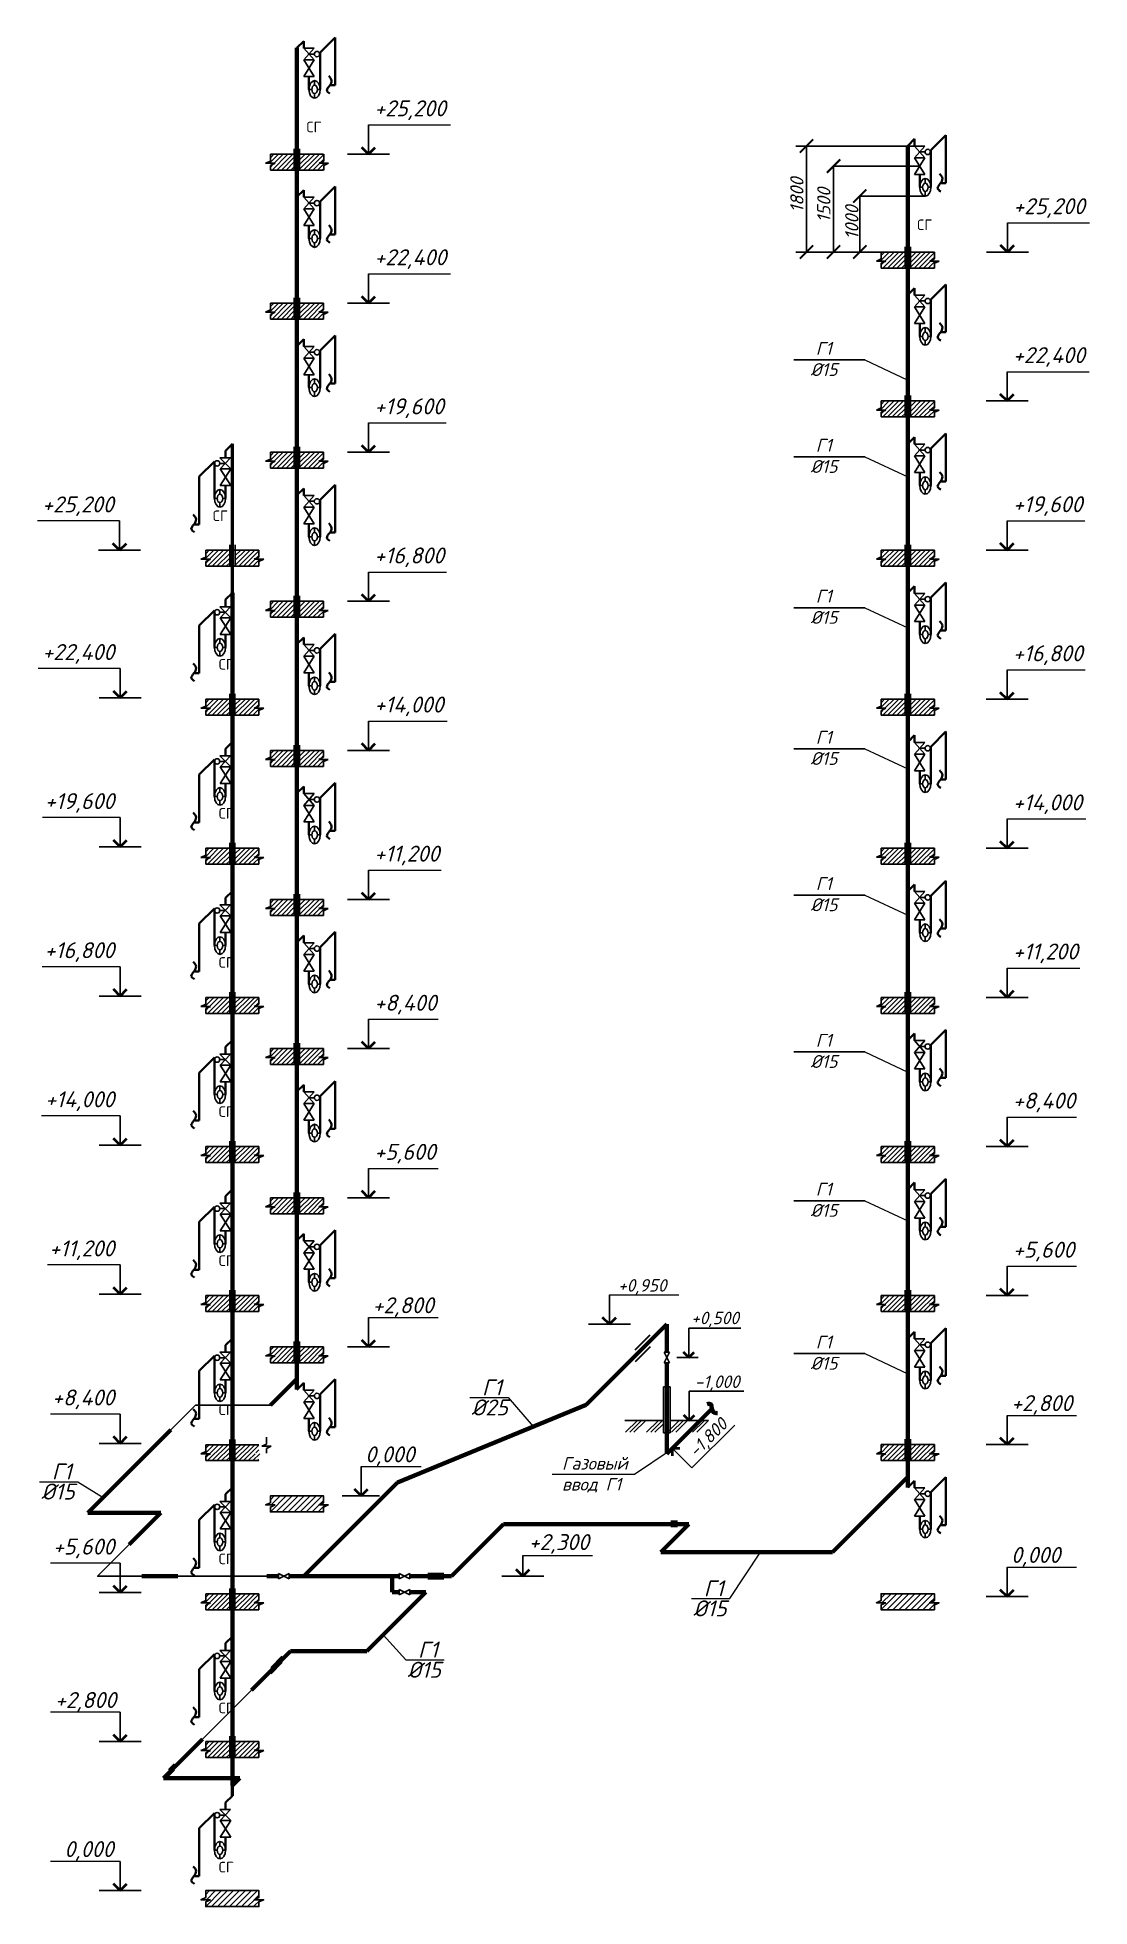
# Model space of a CAD drawing. Header units: millimetres. Extents: x -710977 to 10671, y -929782 to 89628.
# Drawn here: x 573.7 to 771.2, y 4152.2 to 4503.2 of the extents above; entities that cross this region are included whole.
import ezdxf

# ---------------------------------------------------------------- set-up
doc = ezdxf.new("R2010")
doc.units = ezdxf.units.MM
doc.header["$LTSCALE"] = 0.4
for name, color, linetype in [('аксонометрия', 84, 'Continuous'), ('кварталыИнфо', 7, 'Continuous'), ('СхемаГидравлика', 7, 'Continuous')]:
    doc.layers.add(name, color=color, linetype=linetype)
doc.layers.add('Надписи', color=7, linetype='Continuous', lineweight=20)
doc.styles.add('Zhenka', font='isocpeur.ttf', dxfattribs={"height": 400})
doc.styles.add('группа', font='isocpeui.ttf')
doc.styles.add('Курсив', font='isocpeui.ttf')
doc.styles.add('размерный', font='isocpeui.ttf')
doc.styles.add('текстовый', font='isocpeui.ttf', dxfattribs={"height": 5})
doc.linetypes.add('ГОСТ 2.303 3', pattern='A,0.001,[1,GOST 2.303-68.shx,S=1,R=0,X=0,Y=0],-26', length=26.001)
pattern_1 = [(45, (104.61145, 4075.55436), (-0.44194174, 0.44194174), [])]
pattern_2 = [(45, (104.61145, 4103.55436), (-0.44194174, 0.44194174), [])]
pattern_3 = [(45, (104.61145, 4131.55436), (-0.44194174, 0.44194174), [])]
pattern_4 = [(45, (104.61145, 4159.55436), (-0.44194174, 0.44194174), [])]
pattern_5 = [(45, (104.61145, 4215.55436), (-0.44194174, 0.44194174), [])]
pattern_6 = [(45, (104.61145, 4187.55436), (-0.44194174, 0.44194174), [])]
pattern_7 = [(45, (231.3973, 4103.5602), (-0.44194174, 0.44194174), [])]
pattern_8 = [(45, (231.3973, 4131.5602), (-0.44194174, 0.44194174), [])]
pattern_9 = [(45, (231.3973, 4159.5602), (-0.44194174, 0.44194174), [])]
pattern_10 = [(45, (231.3973, 4187.5602), (-0.44194174, 0.44194174), [])]
pattern_11 = [(45, (231.3973, 4215.5602), (-0.44194174, 0.44194174), [])]
pattern_12 = [(45, (231.3973, 4243.5602), (-0.44194174, 0.44194174), [])]
pattern_13 = [(45, (231.3973, 4271.5602), (-0.44194174, 0.44194174), [])]
pattern_14 = [(45, (116.745, 4121.9379), (-0.44194174, 0.44194174), [])]
pattern_15 = [(45, (116.745, 4149.9379), (-0.44194174, 0.44194174), [])]
pattern_16 = [(45, (116.745, 4177.9379), (-0.44194174, 0.44194174), [])]
pattern_17 = [(45, (116.745, 4205.9379), (-0.44194174, 0.44194174), [])]
pattern_18 = [(45, (116.745, 4233.9379), (-0.44194174, 0.44194174), [])]
pattern_19 = [(45, (116.745, 4261.9379), (-0.44194174, 0.44194174), [])]
pattern_20 = [(45, (116.745, 4289.9379), (-0.44194174, 0.44194174), [])]

msp = doc.modelspace()

# ---------------------------------------------------------------- texts
at = {"color": 7, "lineweight": 20}
for s, insert, char_height, width, attachment_point, style in [('{\\fISOCPEUR|b0|i1|c0|p34;+2\\fISOCPEUR|b0|i1|c204|p34;5\\fISOCPEUR|b0|i1|c0|p34;,\\fISOCPEUR|b0|i1|c204|p34;2\\fISOCPEUR|b0|i1|c0|p34;00}', (636.905, 4491.396), 3, 14.94504, 1, 'текстовый'), ('{\\fISOCPEUR|b0|i1|c0|p34;+2\\fISOCPEUR|b0|i1|c204|p34;5\\fISOCPEUR|b0|i1|c0|p34;,\\fISOCPEUR|b0|i1|c204|p34;2\\fISOCPEUR|b0|i1|c0|p34;00}', (756.852, 4473.018), 3, 14.94504, 1, 'текстовый'), ('{\\fISOCPEUR|b0|i1|c0|p34;+22,400}', (636.905, 4463.426), 3, 14.94504, 1, 'текстовый'), ('{\\fISOCPEUR|b0|i1|c0|p34;+22,400}', (756.79, 4445.048), 3, 14.94504, 1, 'текстовый'), ('{\\fISOCPEUR|b0|i1|c0|p34;+19,600}', (636.905, 4435.426), 3, 14.94504, 1, 'текстовый'), ('{\\fISOCPEUR|b0|i1|c0|p34;+2\\fISOCPEUR|b0|i1|c204|p34;5\\fISOCPEUR|b0|i1|c0|p34;,\\fISOCPEUR|b0|i1|c204|p34;2\\fISOCPEUR|b0|i1|c0|p34;00}', (587.996, 4417.012), 3, 14.94504, 3, 'текстовый'), ('{\\fISOCPEUR|b0|i1|c0|p34;+19,600}', (756.79, 4417.048), 3, 14.94504, 1, 'текстовый'), ('{\\fISOCPEUR|b0|i1|c0|p34;+16,800}', (636.905, 4407.426), 3, 14.94504, 1, 'текстовый'), ('{\\fISOCPEUR|b0|i1|c0|p34;+22,400}', (588.111, 4389.292), 3, 14.94504, 3, 'текстовый'), ('{\\fISOCPEUR|b0|i1|c0|p34;+16,800}', (756.79, 4389.048), 3, 14.94504, 1, 'текстовый'), ('{\\fISOCPEUR|b0|i1|c0|p34;+14,000}', (636.905, 4379.426), 3, 14.94504, 1, 'текстовый'), ('{\\fISOCPEUR|b0|i1|c0|p34;+19,600}', (588.111, 4361.292), 3, 14.94504, 3, 'текстовый'), ('{\\fISOCPEUR|b0|i1|c0|p34;+14,000}', (756.79, 4361.048), 3, 14.94504, 1, 'текстовый'), ('{\\fISOCPEUR|b0|i1|c0|p34;+11,200}', (636.905, 4351.426), 3, 14.94504, 1, 'текстовый'), ('{\\fISOCPEUR|b0|i1|c0|p34;+16,800}', (588.111, 4333.292), 3, 14.94504, 3, 'текстовый'), ('{\\fISOCPEUR|b0|i1|c0|p34;+11,200}', (756.79, 4333.048), 3, 14.94504, 1, 'текстовый'), ('{\\fISOCPEUR|b0|i1|c0|p34;+8,400}', (636.905, 4323.426), 3, 14.94504, 1, 'текстовый'), ('{\\fISOCPEUR|b0|i1|c0|p34;+14,000}', (588.111, 4305.292), 3, 14.94504, 3, 'текстовый'), ('{\\fISOCPEUR|b0|i1|c0|p34;+8,400}', (756.79, 4305.048), 3, 14.94504, 1, 'текстовый'), ('{\\fISOCPEUR|b0|i1|c0|p34;+5,600}', (636.905, 4295.426), 3, 14.94504, 1, 'текстовый'), ('{\\fISOCPEUR|b0|i1|c0|p34;+11,200}', (588.111, 4277.292), 3, 14.94504, 3, 'текстовый'), ('{\\fISOCPEUR|b0|i1|c0|p34;+5,600}', (756.79, 4277.048), 3, 14.94504, 1, 'текстовый'), ('{\\fISOCPEUR|b0|i1|c0|p34;+2,800}', (636.566, 4266.615), 3, 14.94504, 1, 'текстовый'), ('{\\fISOCPEUR|b0|i1|c204|p34;Г1}', (657.124, 4251.199), 3, 14.94504, 1, 'текстовый'), ('{\\fISOCPEUR|b0|i1|c0|p34;+8,400}', (588.111, 4249.292), 3, 14.94504, 3, 'текстовый'), ('{\\fISOCPEUR|b0|i1|c0|p34;+2,800}', (756.451, 4248.238), 3, 14.94504, 1, 'текстовый'), ('{\\fISOCPEUR|b0|i1|c204|p34;%%C25}', (655.149, 4247.425), 3, 14.94504, 1, 'текстовый'), ('{\\fISOCPEUR|b0|i1|c204|p34;0\\fISOCPEUR|b0|i1|c0|p34;,\\fISOCPEUR|b0|i1|c204|p34;000}', (635.201, 4238.615), 3, 14.94504, 1, 'текстовый'), ('{\\fISOCPEUR|b0|i1|c204|p34;Г1}', (576.361, 4235.403), 3, 14.94504, 1, 'текстовый'), ('Газовый \\Pввод Г1', (672.148, 4236.6), 2.3558, 43.48003, 1, 'Курсив'), ('{\\fISOCPEUR|b0|i1|c204|p34;%%C\\fISOCPEUR|b0|i1|c0|p34;15}', (574.385, 4231.63), 3, 14.94504, 1, 'текстовый'), ('{\\fISOCPEUR|b0|i1|c0|p34;+5,600}', (588.111, 4221.292), 3, 14.94504, 3, 'текстовый'), ('{\\fISOCPEUR|b0|i1|c0|p34;+2,300}', (665.886, 4222.14), 3, 14.94504, 1, 'текстовый'), ('{\\fISOCPEUR|b0|i1|c204|p34;0\\fISOCPEUR|b0|i1|c0|p34;,\\fISOCPEUR|b0|i1|c204|p34;0\\fISOCPEUR|b0|i1|c0|p34;00}', (756.451, 4219.728), 3, 14.94504, 1, 'текстовый'), ('{\\fISOCPEUR|b0|i1|c204|p34;Г1}', (698.755, 4213.462), 3, 14.94504, 1, 'текстовый'), ('{\\fISOCPEUR|b0|i1|c204|p34;%%C\\fISOCPEUR|b0|i1|c0|p34;15}', (696.78, 4209.689), 3, 14.94504, 1, 'текстовый'), ('{\\fISOCPEUR|b0|i1|c204|p34;Г1}', (645.113, 4201.939), 3, 14.94504, 1, 'текстовый'), ('{\\fISOCPEUR|b0|i1|c204|p34;%%C\\fISOCPEUR|b0|i1|c0|p34;15}', (643.138, 4198.166), 3, 14.94504, 1, 'текстовый'), ('{\\fISOCPEUR|b0|i1|c0|p34;+2,800}', (588.45, 4192.482), 3, 14.94504, 3, 'текстовый'), ('{\\fISOCPEUR|b0|i1|c204|p34;0\\fISOCPEUR|b0|i1|c0|p34;,\\fISOCPEUR|b0|i1|c204|p34;0\\fISOCPEUR|b0|i1|c0|p34;00}', (587.958, 4164.482), 3, 14.94504, 3, 'текстовый')]:
    msp.add_mtext(s, dxfattribs=dict(at, insert=insert, char_height=char_height, width=width, attachment_point=attachment_point, style=style))
at = {"lineweight": 25, "char_height": 2.4128, "width": 11.85085, "attachment_point": 1, "style": 'группа'}
for s, insert in [('Г1', (719.784, 4446.024)), ('%%C15', (718.8, 4442.04)), ('Г1', (719.784, 4427.831)), ('%%C15', (718.8, 4423.847)), ('Г1', (719.784, 4399.487)), ('%%C15', (718.8, 4395.503)), ('Г1', (719.784, 4372.994)), ('%%C15', (718.8, 4369.01)), ('Г1', (719.784, 4345.518)), ('%%C15', (718.8, 4341.534)), ('Г1', (719.784, 4316.086)), ('%%C15', (718.8, 4312.102)), ('Г1', (719.784, 4288.125)), ('%%C15', (718.8, 4284.141)), ('Г1', (719.784, 4259.41)), ('%%C15', (718.8, 4255.426))]:
    msp.add_mtext(s, dxfattribs=dict(at, insert=insert))
at = {"color": 7, "lineweight": 25, "char_height": 2.35578, "width": 10.32106, "attachment_point": 3, "style": 'Zhenka'}
for s, insert in [('{\\fISOCPEUR|b0|i1|c204|p34;+0,950}', (691.763, 4270.025)), ('{\\fISOCPEUR|b0|i1|c204|p34;+0,500}', (705.362, 4263.908)), ('{\\fISOCPEUR|b0|i1|c204|p34;-1,000}', (705.499, 4251.937))]:
    msp.add_mtext(s, dxfattribs=dict(at, insert=insert))
at = {"color": 7, "lineweight": 25, "insert": (695.66, 4238.059), "char_height": 2.3558, "width": 10.32106, "attachment_point": 1, "rotation": 45, "style": 'Курсив'}
msp.add_mtext('-1,800', dxfattribs=at)
at = {"layer": 'аксонометрия', "color": 7, "lineweight": 35, "char_height": 2, "width": 3.04928, "attachment_point": 1, "style": 'Zhenka'}
for insert in [(624.159, 4487.399), (738.811, 4469.021)]:
    msp.add_mtext('СГ', dxfattribs=dict(at, insert=insert))
at = {"layer": 'аксонометрия', "color": 7, "lineweight": 40, "char_height": 2, "width": 3.04928, "attachment_point": 1, "style": 'Zhenka'}
for insert in [(606.586, 4414.372), (607.694, 4246.489)]:
    msp.add_mtext('СГ', dxfattribs=dict(at, insert=insert))
at = {"layer": 'аксонометрия', "color": 7, "lineweight": 50, "char_height": 2, "width": 3.04928, "attachment_point": 1, "style": 'Zhenka'}
for insert in [(607.694, 4386.489), (607.694, 4358.489), (607.694, 4330.489), (607.694, 4302.489), (607.694, 4274.489), (607.694, 4218.489), (607.694, 4190.489), (607.694, 4160.597)]:
    msp.add_mtext('СГ', dxfattribs=dict(at, insert=insert))
at = {"layer": 'СхемаГидравлика', "char_height": 5, "attachment_point": 5, "rotation": 90, "style": 'размерный'}
for s, insert in [('{\\fISOCPEUR|b0|i1|c204|p34;\\H0.5x;1800}', (716.236, 4473.625)), ('{\\fISOCPEUR|b0|i1|c204|p34;\\H0.5x;1500}', (721.293, 4471.721)), ('{\\fISOCPEUR|b0|i1|c204|p34;\\H0.5x;1000}', (726.539, 4468.465))]:
    msp.add_mtext(s, dxfattribs=dict(at, insert=insert))

# ---------------------------------------------------------------- blocks, each defined once
blk = doc.blocks.new('_ArchTick')
at = {"color": 0, "linetype": 'ByBlock', "const_width": 0.15}
blk.add_lwpolyline([(-0.5, -0.5), (0.5, 0.5)], dxfattribs=at)

# ---------------------------------------------------------------- hatches: boundary and pattern name
at = {"layer": 'аксонометрия', "lineweight": 25}
h = msp.add_hatch(dxfattribs=at)
h.set_pattern_fill('ANSI31', scale=5, style=0)
h.set_pattern_definition([(45, (116.745, 4345.90765), (-0.44194174, 0.44194174), [])])
h.paths.add_polyline_path([(621.889, 4478.286), (621.889, 4481.286), (617.389, 4481.286), (617.389, 4479.994), (616.502, 4479.586), (618.275, 4479.586), (617.389, 4479.178), (617.389, 4478.286)])
h = msp.add_hatch(dxfattribs=at)
h.set_pattern_fill('ANSI31', scale=5, style=0)
h.set_pattern_definition([(45, (116.745, 4317.90765), (-0.44194174, 0.44194174), [])])
h.paths.add_polyline_path([(628.275, 4479.586), (626.502, 4479.586), (627.389, 4479.994), (627.389, 4481.286), (622.889, 4481.286), (622.889, 4478.286), (627.389, 4478.286), (627.389, 4479.178)])
h = msp.add_hatch(dxfattribs=at)
h.set_pattern_fill('ANSI31', scale=5, style=0)
h.set_pattern_definition([(45, (231.3973, 4327.52995), (-0.44194174, 0.44194174), [])])
h.paths.add_polyline_path([(736.541, 4459.908), (736.541, 4462.908), (732.041, 4462.908), (732.041, 4461.616), (731.154, 4461.208), (732.928, 4461.208), (732.041, 4460.8), (732.041, 4459.908)])
h = msp.add_hatch(dxfattribs=at)
h.set_pattern_fill('ANSI31', scale=5, style=0)
h.set_pattern_definition([(45, (231.3973, 4299.52995), (-0.44194174, 0.44194174), [])])
h.paths.add_polyline_path([(742.928, 4461.208), (741.154, 4461.208), (742.041, 4461.616), (742.041, 4462.908), (737.541, 4462.908), (737.541, 4459.908), (742.041, 4459.908), (742.041, 4460.8)])
h = msp.add_hatch(dxfattribs=at)
h.set_pattern_fill('ANSI31', scale=5, style=0)
h.set_pattern_definition([(45, (116.745, 4317.9379), (-0.44194174, 0.44194174), [])])
h.paths.add_polyline_path([(621.889, 4450.316), (621.889, 4453.316), (617.389, 4453.316), (617.389, 4452.024), (616.502, 4451.616), (618.275, 4451.616), (617.389, 4451.208), (617.389, 4450.316)])
h = msp.add_hatch(dxfattribs=at)
h.set_pattern_fill('ANSI31', scale=5, style=0)
h.set_pattern_definition(pattern_20)
h.paths.add_polyline_path([(628.275, 4451.616), (626.502, 4451.616), (627.389, 4452.024), (627.389, 4453.316), (622.889, 4453.316), (622.889, 4450.316), (627.389, 4450.316), (627.389, 4451.208)])
h = msp.add_hatch(dxfattribs=at)
h.set_pattern_fill('ANSI31', scale=5, style=0)
h.set_pattern_definition([(45, (231.3973, 4299.5602), (-0.44194174, 0.44194174), [])])
h.paths.add_polyline_path([(736.541, 4431.938), (736.541, 4434.938), (732.041, 4434.938), (732.041, 4433.647), (731.154, 4433.238), (732.928, 4433.238), (732.041, 4432.83), (732.041, 4431.938)])
h = msp.add_hatch(dxfattribs=at)
h.set_pattern_fill('ANSI31', scale=5, style=0)
h.set_pattern_definition(pattern_13)
h.paths.add_polyline_path([(742.928, 4433.238), (741.154, 4433.238), (742.041, 4433.647), (742.041, 4434.938), (737.541, 4434.938), (737.541, 4431.938), (742.041, 4431.938), (742.041, 4432.83)])
h = msp.add_hatch(dxfattribs=at)
h.set_pattern_fill('ANSI31', scale=5, style=0)
h.set_pattern_definition(pattern_20)
h.paths.add_polyline_path([(621.889, 4422.316), (621.889, 4425.316), (617.389, 4425.316), (617.389, 4424.024), (616.502, 4423.616), (618.275, 4423.616), (617.389, 4423.208), (617.389, 4422.316)])
h = msp.add_hatch(dxfattribs=at)
h.set_pattern_fill('ANSI31', scale=5, style=0)
h.set_pattern_definition(pattern_19)
h.paths.add_polyline_path([(628.275, 4423.616), (626.502, 4423.616), (627.389, 4424.024), (627.389, 4425.316), (622.889, 4425.316), (622.889, 4422.316), (627.389, 4422.316), (627.389, 4423.208)])
h = msp.add_hatch(dxfattribs=at)
h.set_pattern_fill('ANSI31', scale=5, style=0)
h.set_pattern_definition([(45, (104.61145, 4271.52436), (-0.44194174, 0.44194174), [])])
h.paths.add_polyline_path([(609.755, 4403.903), (609.755, 4406.903), (605.255, 4406.903), (605.255, 4405.611), (604.368, 4405.203), (606.142, 4405.203), (605.255, 4404.794), (605.255, 4403.903)])
h = msp.add_hatch(dxfattribs=at)
h.set_pattern_fill('ANSI31', scale=5, style=0)
h.set_pattern_definition([(45, (104.61145, 4243.52436), (-0.44194174, 0.44194174), [])])
h.paths.add_polyline_path([(610.755, 4403.903), (615.255, 4403.903), (615.255, 4404.794), (616.142, 4405.203), (614.368, 4405.203), (615.255, 4405.611), (615.255, 4406.903), (610.755, 4406.903)])
h = msp.add_hatch(dxfattribs=at)
h.set_pattern_fill('ANSI31', scale=5, style=0)
h.set_pattern_definition(pattern_13)
h.paths.add_polyline_path([(736.541, 4403.938), (736.541, 4406.938), (732.041, 4406.938), (732.041, 4405.647), (731.154, 4405.238), (732.928, 4405.238), (732.041, 4404.83), (732.041, 4403.938)])
h = msp.add_hatch(dxfattribs=at)
h.set_pattern_fill('ANSI31', scale=5, style=0)
h.set_pattern_definition(pattern_12)
h.paths.add_polyline_path([(742.928, 4405.238), (741.154, 4405.238), (742.041, 4405.647), (742.041, 4406.938), (737.541, 4406.938), (737.541, 4403.938), (742.041, 4403.938), (742.041, 4404.83)])
h = msp.add_hatch(dxfattribs=at)
h.set_pattern_fill('ANSI31', scale=5, style=0)
h.set_pattern_definition(pattern_19)
h.paths.add_polyline_path([(621.889, 4394.316), (621.889, 4397.316), (617.389, 4397.316), (617.389, 4396.024), (616.502, 4395.616), (618.275, 4395.616), (617.389, 4395.208), (617.389, 4394.316)])
h = msp.add_hatch(dxfattribs=at)
h.set_pattern_fill('ANSI31', scale=5, style=0)
h.set_pattern_definition(pattern_18)
h.paths.add_polyline_path([(628.275, 4395.616), (626.502, 4395.616), (627.389, 4396.024), (627.389, 4397.316), (622.889, 4397.316), (622.889, 4394.316), (627.389, 4394.316), (627.389, 4395.208)])
h = msp.add_hatch(dxfattribs=at)
h.set_pattern_fill('ANSI31', scale=5, style=0)
h.set_pattern_definition([(45, (104.61145, 4243.55436), (-0.44194174, 0.44194174), [])])
h.paths.add_polyline_path([(609.755, 4375.933), (609.755, 4378.933), (605.255, 4378.933), (605.255, 4377.641), (604.368, 4377.233), (606.142, 4377.233), (605.255, 4376.824), (605.255, 4375.933)])
h = msp.add_hatch(dxfattribs=at)
h.set_pattern_fill('ANSI31', scale=5, style=0)
h.set_pattern_definition(pattern_5)
h.paths.add_polyline_path([(610.755, 4375.933), (615.255, 4375.933), (615.255, 4376.824), (616.142, 4377.233), (614.368, 4377.233), (615.255, 4377.641), (615.255, 4378.933), (610.755, 4378.933)])
h = msp.add_hatch(dxfattribs=at)
h.set_pattern_fill('ANSI31', scale=5, style=0)
h.set_pattern_definition(pattern_12)
h.paths.add_polyline_path([(736.541, 4375.938), (736.541, 4378.938), (732.041, 4378.938), (732.041, 4377.647), (731.154, 4377.238), (732.928, 4377.238), (732.041, 4376.83), (732.041, 4375.938)])
h = msp.add_hatch(dxfattribs=at)
h.set_pattern_fill('ANSI31', scale=5, style=0)
h.set_pattern_definition(pattern_11)
h.paths.add_polyline_path([(742.928, 4377.238), (741.154, 4377.238), (742.041, 4377.647), (742.041, 4378.938), (737.541, 4378.938), (737.541, 4375.938), (742.041, 4375.938), (742.041, 4376.83)])
h = msp.add_hatch(dxfattribs=at)
h.set_pattern_fill('ANSI31', scale=5, style=0)
h.set_pattern_definition(pattern_18)
h.paths.add_polyline_path([(621.889, 4366.316), (621.889, 4369.316), (617.389, 4369.316), (617.389, 4368.024), (616.502, 4367.616), (618.275, 4367.616), (617.389, 4367.208), (617.389, 4366.316)])
h = msp.add_hatch(dxfattribs=at)
h.set_pattern_fill('ANSI31', scale=5, style=0)
h.set_pattern_definition(pattern_17)
h.paths.add_polyline_path([(628.275, 4367.616), (626.502, 4367.616), (627.389, 4368.024), (627.389, 4369.316), (622.889, 4369.316), (622.889, 4366.316), (627.389, 4366.316), (627.389, 4367.208)])
h = msp.add_hatch(dxfattribs=at)
h.set_pattern_fill('ANSI31', scale=5, style=0)
h.set_pattern_definition(pattern_5)
h.paths.add_polyline_path([(609.755, 4347.933), (609.755, 4350.933), (605.255, 4350.933), (605.255, 4349.641), (604.368, 4349.233), (606.142, 4349.233), (605.255, 4348.824), (605.255, 4347.933)])
h = msp.add_hatch(dxfattribs=at)
h.set_pattern_fill('ANSI31', scale=5, style=0)
h.set_pattern_definition(pattern_6)
h.paths.add_polyline_path([(610.755, 4347.933), (615.255, 4347.933), (615.255, 4348.824), (616.142, 4349.233), (614.368, 4349.233), (615.255, 4349.641), (615.255, 4350.933), (610.755, 4350.933)])
h = msp.add_hatch(dxfattribs=at)
h.set_pattern_fill('ANSI31', scale=5, style=0)
h.set_pattern_definition(pattern_11)
h.paths.add_polyline_path([(736.541, 4347.938), (736.541, 4350.938), (732.041, 4350.938), (732.041, 4349.647), (731.154, 4349.238), (732.928, 4349.238), (732.041, 4348.83), (732.041, 4347.938)])
h = msp.add_hatch(dxfattribs=at)
h.set_pattern_fill('ANSI31', scale=5, style=0)
h.set_pattern_definition(pattern_10)
h.paths.add_polyline_path([(742.928, 4349.238), (741.154, 4349.238), (742.041, 4349.647), (742.041, 4350.938), (737.541, 4350.938), (737.541, 4347.938), (742.041, 4347.938), (742.041, 4348.83)])
h = msp.add_hatch(dxfattribs=at)
h.set_pattern_fill('ANSI31', scale=5, style=0)
h.set_pattern_definition(pattern_17)
h.paths.add_polyline_path([(621.889, 4338.316), (621.889, 4341.316), (617.389, 4341.316), (617.389, 4340.024), (616.502, 4339.616), (618.275, 4339.616), (617.389, 4339.208), (617.389, 4338.316)])
h = msp.add_hatch(dxfattribs=at)
h.set_pattern_fill('ANSI31', scale=5, style=0)
h.set_pattern_definition(pattern_16)
h.paths.add_polyline_path([(628.275, 4339.616), (626.502, 4339.616), (627.389, 4340.024), (627.389, 4341.316), (622.889, 4341.316), (622.889, 4338.316), (627.389, 4338.316), (627.389, 4339.208)])
h = msp.add_hatch(dxfattribs=at)
h.set_pattern_fill('ANSI31', scale=5, style=0)
h.set_pattern_definition(pattern_6)
h.paths.add_polyline_path([(609.755, 4319.933), (609.755, 4322.933), (605.255, 4322.933), (605.255, 4321.641), (604.368, 4321.233), (606.142, 4321.233), (605.255, 4320.824), (605.255, 4319.933)])
h = msp.add_hatch(dxfattribs=at)
h.set_pattern_fill('ANSI31', scale=5, style=0)
h.set_pattern_definition(pattern_4)
h.paths.add_polyline_path([(610.755, 4319.933), (615.255, 4319.933), (615.255, 4320.824), (616.142, 4321.233), (614.368, 4321.233), (615.255, 4321.641), (615.255, 4322.933), (610.755, 4322.933)])
h = msp.add_hatch(dxfattribs=at)
h.set_pattern_fill('ANSI31', scale=5, style=0)
h.set_pattern_definition(pattern_10)
h.paths.add_polyline_path([(736.541, 4319.938), (736.541, 4322.938), (732.041, 4322.938), (732.041, 4321.647), (731.154, 4321.238), (732.928, 4321.238), (732.041, 4320.83), (732.041, 4319.938)])
h = msp.add_hatch(dxfattribs=at)
h.set_pattern_fill('ANSI31', scale=5, style=0)
h.set_pattern_definition(pattern_9)
h.paths.add_polyline_path([(742.928, 4321.238), (741.154, 4321.238), (742.041, 4321.647), (742.041, 4322.938), (737.541, 4322.938), (737.541, 4319.938), (742.041, 4319.938), (742.041, 4320.83)])
h = msp.add_hatch(dxfattribs=at)
h.set_pattern_fill('ANSI31', scale=5, style=0)
h.set_pattern_definition(pattern_16)
h.paths.add_polyline_path([(621.889, 4310.316), (621.889, 4313.316), (617.389, 4313.316), (617.389, 4312.024), (616.502, 4311.616), (618.275, 4311.616), (617.389, 4311.208), (617.389, 4310.316)])
h = msp.add_hatch(dxfattribs=at)
h.set_pattern_fill('ANSI31', scale=5, style=0)
h.set_pattern_definition(pattern_15)
h.paths.add_polyline_path([(628.275, 4311.616), (626.502, 4311.616), (627.389, 4312.024), (627.389, 4313.316), (622.889, 4313.316), (622.889, 4310.316), (627.389, 4310.316), (627.389, 4311.208)])
h = msp.add_hatch(dxfattribs=at)
h.set_pattern_fill('ANSI31', scale=5, style=0)
h.set_pattern_definition(pattern_4)
h.paths.add_polyline_path([(609.755, 4291.933), (609.755, 4294.933), (605.255, 4294.933), (605.255, 4293.641), (604.368, 4293.233), (606.142, 4293.233), (605.255, 4292.824), (605.255, 4291.933)])
h = msp.add_hatch(dxfattribs=at)
h.set_pattern_fill('ANSI31', scale=5, style=0)
h.set_pattern_definition(pattern_3)
h.paths.add_polyline_path([(610.755, 4291.933), (615.255, 4291.933), (615.255, 4292.824), (616.142, 4293.233), (614.368, 4293.233), (615.255, 4293.641), (615.255, 4294.933), (610.755, 4294.933)])
h = msp.add_hatch(dxfattribs=at)
h.set_pattern_fill('ANSI31', scale=5, style=0)
h.set_pattern_definition(pattern_9)
h.paths.add_polyline_path([(736.541, 4291.938), (736.541, 4294.938), (732.041, 4294.938), (732.041, 4293.647), (731.154, 4293.238), (732.928, 4293.238), (732.041, 4292.83), (732.041, 4291.938)])
h = msp.add_hatch(dxfattribs=at)
h.set_pattern_fill('ANSI31', scale=5, style=0)
h.set_pattern_definition(pattern_8)
h.paths.add_polyline_path([(742.928, 4293.238), (741.154, 4293.238), (742.041, 4293.647), (742.041, 4294.938), (737.541, 4294.938), (737.541, 4291.938), (742.041, 4291.938), (742.041, 4292.83)])
h = msp.add_hatch(dxfattribs=at)
h.set_pattern_fill('ANSI31', scale=5, style=0)
h.set_pattern_definition(pattern_15)
h.paths.add_polyline_path([(621.889, 4282.316), (621.889, 4285.316), (617.389, 4285.316), (617.389, 4284.024), (616.502, 4283.616), (618.275, 4283.616), (617.389, 4283.208), (617.389, 4282.316)])
h = msp.add_hatch(dxfattribs=at)
h.set_pattern_fill('ANSI31', scale=5, style=0)
h.set_pattern_definition(pattern_14)
h.paths.add_polyline_path([(628.275, 4283.616), (626.502, 4283.616), (627.389, 4284.024), (627.389, 4285.316), (622.889, 4285.316), (622.889, 4282.316), (627.389, 4282.316), (627.389, 4283.208)])
h = msp.add_hatch(dxfattribs=at)
h.set_pattern_fill('ANSI31', scale=5, style=0)
h.set_pattern_definition(pattern_3)
h.paths.add_polyline_path([(609.755, 4263.933), (609.755, 4266.933), (605.255, 4266.933), (605.255, 4265.641), (604.368, 4265.233), (606.142, 4265.233), (605.255, 4264.824), (605.255, 4263.933)])
h = msp.add_hatch(dxfattribs=at)
h.set_pattern_fill('ANSI31', scale=5, style=0)
h.set_pattern_definition(pattern_2)
h.paths.add_polyline_path([(610.755, 4263.933), (615.255, 4263.933), (615.255, 4264.824), (616.142, 4265.233), (614.368, 4265.233), (615.255, 4265.641), (615.255, 4266.933), (610.755, 4266.933)])
h = msp.add_hatch(dxfattribs=at)
h.set_pattern_fill('ANSI31', scale=5, style=0)
h.set_pattern_definition(pattern_8)
h.paths.add_polyline_path([(736.541, 4263.938), (736.541, 4266.938), (732.041, 4266.938), (732.041, 4265.647), (731.154, 4265.238), (732.928, 4265.238), (732.041, 4264.83), (732.041, 4263.938)])
h = msp.add_hatch(dxfattribs=at)
h.set_pattern_fill('ANSI31', scale=5, style=0)
h.set_pattern_definition(pattern_7)
h.paths.add_polyline_path([(742.928, 4265.238), (741.154, 4265.238), (742.041, 4265.647), (742.041, 4266.938), (737.541, 4266.938), (737.541, 4263.938), (742.041, 4263.938), (742.041, 4264.83)])
h = msp.add_hatch(dxfattribs=at)
h.set_pattern_fill('ANSI31', scale=5, style=0)
h.set_pattern_definition(pattern_14)
h.paths.add_polyline_path([(621.889, 4254.316), (621.889, 4257.316), (617.389, 4257.316), (617.389, 4256.024), (616.502, 4255.616), (618.275, 4255.616), (617.389, 4255.208), (617.389, 4254.316)])
h = msp.add_hatch(dxfattribs=at)
h.set_pattern_fill('ANSI31', scale=5, style=0)
h.set_pattern_definition([(45, (116.745, 4093.9379), (-0.44194174, 0.44194174), [])])
h.paths.add_polyline_path([(628.275, 4255.616), (626.502, 4255.616), (627.389, 4256.024), (627.389, 4257.316), (622.889, 4257.316), (622.889, 4254.316), (627.389, 4254.316), (627.389, 4255.208)])
h = msp.add_hatch(dxfattribs=at)
h.set_pattern_fill('ANSI31', scale=5, style=0)
h.set_pattern_definition(pattern_2)
h.paths.add_polyline_path([(609.755, 4235.933), (609.755, 4238.933), (605.255, 4238.933), (605.255, 4237.641), (604.368, 4237.233), (606.142, 4237.233), (605.255, 4236.824), (605.255, 4235.933)])
h = msp.add_hatch(dxfattribs=at)
h.set_pattern_fill('ANSI31', scale=5, style=0)
h.set_pattern_definition(pattern_1)
h.paths.add_polyline_path([(610.755, 4235.933), (615.255, 4235.933), (615.255, 4236.824), (616.142, 4237.233), (614.368, 4237.233), (615.255, 4237.641), (615.255, 4238.933), (610.755, 4238.933)])
h = msp.add_hatch(dxfattribs=at)
h.set_pattern_fill('ANSI31', scale=5, style=0)
h.set_pattern_definition(pattern_7)
h.paths.add_polyline_path([(736.541, 4235.938), (736.541, 4238.938), (732.041, 4238.938), (732.041, 4237.647), (731.154, 4237.238), (732.928, 4237.238), (732.041, 4236.83), (732.041, 4235.938)])
h = msp.add_hatch(dxfattribs=at)
h.set_pattern_fill('ANSI31', scale=5, style=0)
h.set_pattern_definition([(45, (231.3973, 4075.5602), (-0.44194174, 0.44194174), [])])
h.paths.add_polyline_path([(742.928, 4237.238), (741.154, 4237.238), (742.041, 4237.647), (742.041, 4238.938), (737.541, 4238.938), (737.541, 4235.938), (742.041, 4235.938), (742.041, 4236.83)])
h = msp.add_hatch(dxfattribs=at)
h.set_pattern_fill('ANSI31', scale=5, style=0)
h.set_pattern_definition(pattern_1)
h.paths.add_polyline_path([(609.755, 4207.933), (609.755, 4210.933), (605.255, 4210.933), (605.255, 4209.641), (604.368, 4209.233), (606.142, 4209.233), (605.255, 4208.824), (605.255, 4207.933)])
h = msp.add_hatch(dxfattribs=at)
h.set_pattern_fill('ANSI31', scale=5, style=0)
h.set_pattern_definition([(45, (104.61145, 4047.55436), (-0.44194174, 0.44194174), [])])
h.paths.add_polyline_path([(610.755, 4207.933), (615.255, 4207.933), (615.255, 4208.824), (616.142, 4209.233), (614.368, 4209.233), (615.255, 4209.641), (615.255, 4210.933), (610.755, 4210.933)])
h = msp.add_hatch(dxfattribs=at)
h.set_pattern_fill('ANSI31', scale=5, style=0)
h.set_pattern_definition([(45, (104.61145, 4047.8044), (-0.44194174, 0.44194174), [])])
h.paths.add_polyline_path([(609.755, 4180.183), (609.755, 4183.183), (605.255, 4183.183), (605.255, 4181.891), (604.368, 4181.483), (606.142, 4181.483), (605.255, 4181.074), (605.255, 4180.183)])
h = msp.add_hatch(dxfattribs=at)
h.set_pattern_fill('ANSI31', scale=5, style=0)
h.set_pattern_definition([(45, (104.61145, 4019.8044), (-0.44194174, 0.44194174), [])])
h.paths.add_polyline_path([(610.755, 4180.183), (615.255, 4180.183), (615.255, 4181.074), (616.142, 4181.483), (614.368, 4181.483), (615.255, 4181.891), (615.255, 4183.183), (610.755, 4183.183)])
at = {"layer": 'кварталыИнфо', "ltscale": 0.12}
h = msp.add_hatch(dxfattribs=at)
h.set_pattern_fill('ANSI31', color=256, scale=0.25)
h.paths.add_polyline_path([(618.275, 4227.616), (616.502, 4227.616), (617.389, 4228.024), (617.389, 4229.316), (627.389, 4229.316), (627.389, 4228.024), (626.502, 4227.616), (628.275, 4227.616), (627.389, 4227.208), (627.389, 4226.316), (617.389, 4226.316), (617.389, 4227.208)])
h = msp.add_hatch(dxfattribs=at)
h.set_pattern_fill('ANSI31', color=256, scale=0.25)
h.set_pattern_definition([(45, (114.6523, -18.3777), (-0.56126601, 0.56126601), [])])
h.paths.add_polyline_path([(732.928, 4209.238), (731.154, 4209.238), (732.041, 4209.647), (732.041, 4210.938), (742.041, 4210.938), (742.041, 4209.647), (741.154, 4209.238), (742.928, 4209.238), (742.041, 4208.83), (742.041, 4207.938), (732.041, 4207.938), (732.041, 4208.83)])
h = msp.add_hatch(dxfattribs=at)
h.set_pattern_fill('ANSI31', color=256, scale=0.25)
h.set_pattern_definition([(45, (-12.13354, -74.1335), (-0.56126601, 0.56126601), [])])
h.paths.add_polyline_path([(606.142, 4153.483), (604.368, 4153.483), (605.255, 4153.891), (605.255, 4155.183), (615.255, 4155.183), (615.255, 4153.891), (614.368, 4153.483), (616.142, 4153.483), (615.255, 4153.074), (615.255, 4152.183), (605.255, 4152.183), (605.255, 4153.074)])

# ---------------------------------------------------------------- linework, layer by layer
at = {"color": 7, "lineweight": 35}
for p, q in [((622.389, 4501.256), (623.661, 4502.529)), ((623.661, 4502.529), (623.661, 4501.192)), ((626.746, 4500.392), (629.575, 4503.22)), ((626.746, 4493.442), (626.746, 4500.392)), ((629.575, 4503.22), (629.575, 4494.22)), ((624.646, 4495.872), (624.646, 4493.442)), ((629.575, 4494.22), (628.575, 4494.22)), ((737.041, 4482.878), (738.314, 4484.151)), ((738.314, 4484.151), (738.314, 4482.814)), ((741.399, 4482.014), (744.227, 4484.842)), ((744.227, 4484.842), (744.227, 4475.842)), ((741.399, 4475.064), (741.399, 4482.014)), ((739.299, 4477.494), (739.299, 4475.064)), ((744.227, 4475.842), (743.227, 4475.842)), ((622.389, 4473.256), (623.661, 4474.529)), ((623.661, 4474.529), (623.661, 4473.192)), ((626.746, 4472.392), (629.575, 4475.22)), ((626.746, 4465.442), (626.746, 4472.392)), ((629.575, 4475.22), (629.575, 4466.22)), ((624.646, 4467.872), (624.646, 4465.442)), ((629.575, 4466.22), (628.575, 4466.22)), ((737.041, 4454.878), (738.314, 4456.151)), ((738.314, 4456.151), (738.314, 4454.814)), ((741.399, 4454.014), (744.227, 4456.842)), ((744.227, 4456.842), (744.227, 4447.842)), ((741.399, 4447.064), (741.399, 4454.014)), ((739.299, 4449.494), (739.299, 4447.064)), ((744.227, 4447.842), (743.227, 4447.842)), ((622.389, 4445.256), (623.661, 4446.529)), ((623.661, 4446.529), (623.661, 4445.192)), ((626.746, 4444.392), (629.575, 4447.22)), ((626.746, 4437.442), (626.746, 4444.392)), ((629.575, 4447.22), (629.575, 4438.22)), ((624.646, 4439.872), (624.646, 4437.442)), ((629.575, 4438.22), (628.575, 4438.22)), ((608.982, 4425.6), (610.255, 4426.873)), ((737.041, 4426.878), (738.314, 4428.151)), ((738.314, 4428.151), (738.314, 4426.814)), ((741.399, 4426.014), (744.227, 4428.842)), ((744.227, 4428.842), (744.227, 4419.842)), ((606.882, 4423.59), (604.054, 4420.761)), ((606.882, 4416.64), (606.882, 4423.59)), ((608.982, 4425.6), (608.982, 4424.263)), ((741.399, 4419.064), (741.399, 4426.014)), ((604.054, 4420.761), (604.054, 4411.761)), ((739.299, 4421.494), (739.299, 4419.064)), ((744.227, 4419.842), (743.227, 4419.842)), ((608.982, 4419.069), (608.982, 4416.64)), ((622.389, 4417.256), (623.661, 4418.529)), ((623.661, 4418.529), (623.661, 4417.192)), ((626.746, 4416.392), (629.575, 4419.22)), ((626.746, 4409.442), (626.746, 4416.392)), ((629.575, 4419.22), (629.575, 4410.22)), ((604.054, 4411.761), (603.054, 4411.761)), ((624.646, 4411.872), (624.646, 4409.442)), ((629.575, 4410.22), (628.575, 4410.22)), ((608.982, 4397.63), (610.255, 4398.903)), ((737.041, 4398.878), (738.314, 4400.151)), ((738.314, 4400.151), (738.314, 4398.814)), ((741.399, 4398.014), (744.227, 4400.842)), ((744.227, 4400.842), (744.227, 4391.842)), ((606.882, 4395.62), (604.054, 4392.791)), ((606.882, 4388.67), (606.882, 4395.62)), ((608.982, 4397.63), (608.982, 4396.293)), ((741.399, 4391.064), (741.399, 4398.014)), ((604.054, 4392.791), (604.054, 4383.791)), ((739.299, 4393.494), (739.299, 4391.064)), ((744.227, 4391.842), (743.227, 4391.842)), ((608.982, 4391.099), (608.982, 4388.67)), ((622.389, 4389.256), (623.661, 4390.529)), ((623.661, 4390.529), (623.661, 4389.192)), ((626.746, 4388.392), (629.575, 4391.22)), ((626.746, 4381.442), (626.746, 4388.392)), ((629.575, 4391.22), (629.575, 4382.22)), ((604.054, 4383.791), (603.054, 4383.791)), ((624.646, 4383.872), (624.646, 4381.442)), ((629.575, 4382.22), (628.575, 4382.22)), ((608.982, 4369.63), (610.255, 4370.903)), ((737.041, 4370.878), (738.314, 4372.151)), ((738.314, 4372.151), (738.314, 4370.814)), ((741.399, 4370.014), (744.227, 4372.842)), ((744.227, 4372.842), (744.227, 4363.842)), ((606.882, 4367.62), (604.054, 4364.791)), ((606.882, 4360.67), (606.882, 4367.62)), ((608.982, 4369.63), (608.982, 4368.293)), ((741.399, 4363.064), (741.399, 4370.014)), ((604.054, 4364.791), (604.054, 4355.791)), ((739.299, 4365.494), (739.299, 4363.064)), ((744.227, 4363.842), (743.227, 4363.842)), ((608.982, 4363.099), (608.982, 4360.67)), ((622.389, 4361.256), (623.661, 4362.529)), ((623.661, 4362.529), (623.661, 4361.192)), ((626.746, 4360.392), (629.575, 4363.22)), ((626.746, 4353.442), (626.746, 4360.392)), ((629.575, 4363.22), (629.575, 4354.22)), ((604.054, 4355.791), (603.054, 4355.791)), ((624.646, 4355.872), (624.646, 4353.442)), ((629.575, 4354.22), (628.575, 4354.22)), ((608.982, 4341.63), (610.255, 4342.903)), ((737.041, 4342.878), (738.314, 4344.151)), ((738.314, 4344.151), (738.314, 4342.814)), ((741.399, 4342.014), (744.227, 4344.842)), ((744.227, 4344.842), (744.227, 4335.842)), ((606.882, 4339.62), (604.054, 4336.791)), ((606.882, 4332.67), (606.882, 4339.62)), ((608.982, 4341.63), (608.982, 4340.293)), ((741.399, 4335.064), (741.399, 4342.014)), ((604.054, 4336.791), (604.054, 4327.791)), ((739.299, 4337.494), (739.299, 4335.064)), ((744.227, 4335.842), (743.227, 4335.842)), ((608.982, 4335.099), (608.982, 4332.67)), ((622.389, 4333.256), (623.661, 4334.529)), ((623.661, 4334.529), (623.661, 4333.192)), ((626.746, 4332.392), (629.575, 4335.22)), ((626.746, 4325.442), (626.746, 4332.392)), ((629.575, 4335.22), (629.575, 4326.22)), ((604.054, 4327.791), (603.054, 4327.791)), ((624.646, 4327.872), (624.646, 4325.442)), ((629.575, 4326.22), (628.575, 4326.22)), ((608.982, 4313.63), (610.255, 4314.903)), ((737.041, 4314.878), (738.314, 4316.151)), ((738.314, 4316.151), (738.314, 4314.814)), ((741.399, 4314.014), (744.227, 4316.842)), ((744.227, 4316.842), (744.227, 4307.842)), ((606.882, 4311.62), (604.054, 4308.791)), ((606.882, 4304.67), (606.882, 4311.62)), ((608.982, 4313.63), (608.982, 4312.293)), ((741.399, 4307.064), (741.399, 4314.014)), ((604.054, 4308.791), (604.054, 4299.791)), ((739.299, 4309.494), (739.299, 4307.064)), ((744.227, 4307.842), (743.227, 4307.842)), ((608.982, 4307.099), (608.982, 4304.67)), ((622.389, 4305.256), (623.661, 4306.529)), ((623.661, 4306.529), (623.661, 4305.192)), ((626.746, 4304.392), (629.575, 4307.22)), ((626.746, 4297.442), (626.746, 4304.392)), ((629.575, 4307.22), (629.575, 4298.22)), ((604.054, 4299.791), (603.054, 4299.791)), ((624.646, 4299.872), (624.646, 4297.442)), ((629.575, 4298.22), (628.575, 4298.22)), ((608.982, 4285.63), (610.255, 4286.903)), ((737.041, 4286.878), (738.314, 4288.151)), ((738.314, 4288.151), (738.314, 4286.814)), ((741.399, 4286.014), (744.227, 4288.842)), ((744.227, 4288.842), (744.227, 4279.842)), ((606.882, 4283.62), (604.054, 4280.791)), ((606.882, 4276.67), (606.882, 4283.62)), ((608.982, 4285.63), (608.982, 4284.293)), ((741.399, 4279.064), (741.399, 4286.014)), ((604.054, 4280.791), (604.054, 4271.791)), ((626.746, 4276.392), (629.575, 4279.22)), ((629.575, 4279.22), (629.575, 4270.22)), ((739.299, 4281.494), (739.299, 4279.064)), ((744.227, 4279.842), (743.227, 4279.842)), ((608.982, 4279.099), (608.982, 4276.67)), ((622.389, 4277.256), (623.661, 4278.529)), ((623.661, 4278.529), (623.661, 4277.192)), ((626.746, 4269.442), (626.746, 4276.392)), ((604.054, 4271.791), (603.054, 4271.791)), ((624.646, 4271.872), (624.646, 4269.442)), ((629.575, 4270.22), (628.575, 4270.22)), ((608.982, 4257.63), (610.255, 4258.903)), ((737.041, 4258.878), (738.314, 4260.151)), ((738.314, 4260.151), (738.314, 4258.814)), ((741.399, 4258.014), (744.227, 4260.842)), ((744.227, 4260.842), (744.227, 4251.842)), ((606.882, 4255.62), (604.054, 4252.791)), ((606.882, 4248.67), (606.882, 4255.62)), ((608.982, 4257.63), (608.982, 4256.293)), ((741.399, 4251.064), (741.399, 4258.014)), ((604.054, 4252.791), (604.054, 4243.791)), ((608.982, 4251.099), (608.982, 4248.67)), ((626.746, 4248.392), (629.575, 4251.22)), ((629.575, 4251.22), (629.575, 4242.22)), ((739.299, 4253.494), (739.299, 4251.064)), ((744.227, 4251.842), (743.227, 4251.842)), ((622.389, 4249.256), (623.661, 4250.529)), ((623.661, 4250.529), (623.661, 4249.192)), ((626.746, 4241.442), (626.746, 4248.392)), ((604.054, 4243.791), (603.054, 4243.791)), ((624.646, 4243.872), (624.646, 4241.442)), ((629.575, 4242.22), (628.575, 4242.22)), ((608.982, 4229.63), (610.255, 4230.903)), ((737.041, 4230.878), (738.314, 4232.151)), ((738.314, 4232.151), (738.314, 4230.814)), ((741.399, 4230.014), (744.227, 4232.842)), ((741.399, 4223.064), (741.399, 4230.014)), ((744.227, 4232.842), (744.227, 4223.842)), ((606.882, 4227.62), (604.054, 4224.791)), ((606.882, 4220.67), (606.882, 4227.62)), ((608.982, 4229.63), (608.982, 4228.293)), ((604.054, 4224.791), (604.054, 4215.791)), ((739.299, 4225.494), (739.299, 4223.064)), ((744.227, 4223.842), (743.227, 4223.842)), ((604.054, 4215.791), (603.054, 4215.791)), ((608.982, 4201.63), (610.255, 4202.903)), ((606.882, 4199.62), (604.054, 4196.791)), ((606.882, 4192.67), (606.882, 4199.62)), ((608.982, 4201.63), (608.982, 4200.293)), ((604.054, 4196.791), (604.054, 4187.791)), ((608.982, 4195.099), (608.982, 4192.67)), ((604.054, 4187.791), (603.054, 4187.791)), ((608.982, 4171.738), (610.255, 4173.01)), ((608.982, 4171.738), (608.982, 4170.4)), ((606.882, 4169.728), (604.054, 4166.899)), ((604.054, 4166.899), (604.054, 4157.899)), ((606.882, 4162.778), (606.882, 4169.728)), ((608.982, 4165.206), (608.982, 4162.778)), ((604.054, 4157.899), (603.054, 4157.899))]:
    msp.add_line(p, q, dxfattribs=at)
at = {"color": 7, "lineweight": 20}
for p, q in [((635.813, 4486.789), (651.24, 4486.789)), ((755.76, 4468.412), (771.188, 4468.412)), ((635.813, 4458.82), (651.24, 4458.82)), ((755.699, 4440.442), (771.126, 4440.442)), ((635.813, 4430.82), (650.38, 4430.82)), ((589.087, 4412.406), (573.66, 4412.406)), ((755.699, 4412.442), (770.266, 4412.442)), ((635.813, 4402.82), (650.466, 4402.82)), ((589.203, 4384.686), (573.776, 4384.686)), ((755.699, 4384.442), (770.352, 4384.442)), ((635.813, 4374.82), (650.587, 4374.82)), ((589.203, 4356.686), (574.635, 4356.686)), ((755.699, 4356.442), (770.472, 4356.442)), ((635.813, 4346.82), (649.489, 4346.82)), ((589.203, 4328.686), (574.55, 4328.686)), ((755.699, 4328.442), (769.375, 4328.442)), ((635.813, 4318.82), (648.866, 4318.82)), ((589.203, 4300.686), (574.429, 4300.686)), ((755.699, 4300.442), (768.751, 4300.442)), ((635.813, 4290.82), (648.866, 4290.82)), ((589.203, 4272.686), (575.527, 4272.686)), ((755.699, 4272.442), (768.751, 4272.442)), ((681.048, 4267.045), (694.1, 4267.045)), ((635.813, 4262.82), (648.866, 4262.82)), ((654.831, 4247.782), (662.01, 4247.782)), ((662.01, 4247.782), (666.726, 4242.322)), ((589.203, 4244.686), (576.15, 4244.686)), ((755.699, 4244.442), (768.751, 4244.442)), ((685.776, 4233.376), (692.454, 4237.875)), ((634.448, 4234.82), (645.702, 4234.82)), ((574.067, 4231.986), (581.247, 4231.986)), ((581.247, 4231.986), (586.034, 4229.031)), ((670.282, 4233.376), (685.776, 4233.376)), ((589.203, 4216.686), (576.15, 4216.686)), ((664.795, 4218.132), (677.847, 4218.132)), ((703.641, 4210.045), (709.403, 4218.766)), ((755.699, 4215.932), (768.751, 4215.932)), ((696.462, 4210.045), (703.641, 4210.045)), ((638.568, 4203.205), (642.82, 4198.523)), ((642.82, 4198.523), (649.999, 4198.523)), ((589.203, 4188.686), (576.15, 4188.686)), ((589.203, 4160.686), (576.15, 4160.686))]:
    msp.add_line(p, q, dxfattribs=at)
at = {"color": 7, "lineweight": 25}
for p, q in [((635.813, 4486.789), (635.813, 4481.286)), ((631.869, 4481.286), (639.757, 4481.286)), ((755.76, 4468.412), (755.76, 4462.908)), ((751.816, 4462.908), (759.704, 4462.908)), ((635.813, 4458.82), (635.813, 4453.316)), ((631.869, 4453.316), (639.757, 4453.316)), ((755.699, 4440.442), (755.699, 4434.938)), ((751.755, 4434.938), (759.643, 4434.938)), ((635.813, 4430.82), (635.813, 4425.316)), ((631.869, 4425.316), (639.757, 4425.316)), ((589.087, 4412.406), (589.087, 4406.903)), ((755.699, 4412.442), (755.699, 4406.938)), ((593.031, 4406.903), (585.143, 4406.903)), ((751.755, 4406.938), (759.643, 4406.938)), ((635.813, 4402.82), (635.813, 4397.316)), ((631.869, 4397.316), (639.757, 4397.316)), ((589.203, 4384.686), (589.203, 4379.183)), ((755.699, 4384.442), (755.699, 4378.938)), ((593.147, 4379.183), (585.259, 4379.183)), ((751.755, 4378.938), (759.643, 4378.938)), ((635.813, 4374.82), (635.813, 4369.316)), ((631.869, 4369.316), (639.757, 4369.316)), ((589.203, 4356.686), (589.203, 4351.183)), ((755.699, 4356.442), (755.699, 4350.938)), ((593.147, 4351.183), (585.259, 4351.183)), ((751.755, 4350.938), (759.643, 4350.938)), ((635.813, 4346.82), (635.813, 4341.316)), ((631.869, 4341.316), (639.757, 4341.316)), ((589.203, 4328.686), (589.203, 4323.183)), ((755.699, 4328.442), (755.699, 4322.938)), ((593.147, 4323.183), (585.259, 4323.183)), ((751.755, 4322.938), (759.643, 4322.938)), ((635.813, 4318.82), (635.813, 4313.316)), ((631.869, 4313.316), (639.757, 4313.316)), ((589.203, 4300.686), (589.203, 4295.183)), ((755.699, 4300.442), (755.699, 4294.938)), ((593.147, 4295.183), (585.259, 4295.183)), ((751.755, 4294.938), (759.643, 4294.938)), ((635.813, 4290.82), (635.813, 4285.316)), ((631.869, 4285.316), (639.757, 4285.316)), ((589.203, 4272.686), (589.203, 4267.183)), ((755.699, 4272.442), (755.699, 4266.938)), ((593.147, 4267.183), (585.259, 4267.183)), ((681.048, 4267.045), (681.048, 4261.542)), ((751.755, 4266.938), (759.643, 4266.938)), ((635.813, 4262.82), (635.813, 4257.316)), ((677.104, 4261.542), (684.992, 4261.542)), ((705.732, 4260.808), (695.97, 4260.808)), ((695.97, 4255.282), (695.97, 4260.808)), ((631.869, 4257.316), (639.757, 4257.316)), ((693.686, 4255.282), (697.732, 4255.282)), ((706.274, 4248.987), (696.025, 4248.987)), ((696.025, 4243.503), (696.025, 4248.987)), ((589.203, 4244.686), (589.203, 4239.183)), ((755.699, 4244.442), (755.699, 4238.938)), ((696.53, 4234.56), (704.617, 4242.605)), ((593.147, 4239.183), (585.259, 4239.183)), ((692.834, 4238.255), (696.531, 4234.562)), ((751.755, 4238.938), (759.643, 4238.938)), ((634.448, 4234.82), (634.448, 4229.316)), ((630.863, 4229.316), (637.86, 4229.316)), ((589.203, 4216.686), (589.203, 4211.183)), ((664.795, 4218.132), (664.795, 4214.234)), ((660.851, 4214.234), (668.739, 4214.234)), ((755.699, 4215.932), (755.699, 4210.428)), ((593.147, 4211.183), (585.259, 4211.183)), ((751.755, 4210.428), (759.643, 4210.428)), ((589.203, 4188.686), (589.203, 4183.183)), ((593.147, 4183.183), (585.259, 4183.183)), ((589.203, 4160.686), (589.203, 4155.183)), ((593.147, 4155.183), (585.259, 4155.183))]:
    msp.add_line(p, q, dxfattribs=at)
at = {"lineweight": 25}
for p, q in [((715.633, 4442.641), (729.021, 4442.641)), ((715.633, 4442.641), (729.021, 4442.641)), ((715.633, 4424.448), (729.021, 4424.448)), ((715.633, 4424.448), (729.021, 4424.448)), ((715.633, 4396.104), (729.021, 4396.104)), ((715.633, 4396.104), (729.021, 4396.104)), ((715.633, 4369.611), (729.021, 4369.611)), ((715.633, 4369.611), (729.021, 4369.611)), ((715.633, 4342.135), (729.021, 4342.135)), ((715.633, 4342.135), (729.021, 4342.135)), ((715.633, 4312.703), (729.021, 4312.703)), ((715.633, 4312.703), (729.021, 4312.703)), ((715.633, 4284.742), (729.021, 4284.742)), ((715.633, 4284.742), (729.021, 4284.742)), ((715.633, 4256.027), (729.021, 4256.027)), ((715.633, 4256.027), (729.021, 4256.027))]:
    msp.add_line(p, q, dxfattribs=at)
at = {"lineweight": 30}
for p, q in [((685.876, 4256.728), (688.708, 4259.56)), ((688.708, 4257.339), (685.876, 4254.507)), ((692.58, 4224.546), (693.82, 4224.546)), ((693.82, 4223.546), (692.58, 4223.546)), ((646.985, 4214.741), (649.985, 4214.741)), ((649.985, 4213.741), (646.985, 4213.741)), ((619.572, 4199.141), (617.451, 4197.02)), ((619.572, 4198.006), (617.451, 4195.885)), ((599.344, 4178.913), (598.283, 4177.853)), ((599.344, 4177.778), (598.283, 4176.718))]:
    msp.add_line(p, q, dxfattribs=at)
at = {"ltscale": 100}
for p, q in [((692.428, 4249.785), (691.172, 4249.785)), ((691.172, 4249.785), (691.172, 4241.147)), ((692.428, 4241.147), (692.428, 4249.785)), ((691.172, 4241.147), (692.428, 4241.147))]:
    msp.add_line(p, q, dxfattribs=at)
for p, q in [((683.947, 4243.503), (691.172, 4243.503)), ((686.303, 4243.503), (684.082, 4241.282)), ((687.088, 4243.503), (684.867, 4241.282)), ((687.874, 4243.503), (685.653, 4241.282)), ((690.229, 4243.503), (688.008, 4241.282)), ((691.015, 4243.503), (688.794, 4241.282)), ((691.172, 4242.875), (689.579, 4241.282)), ((694.156, 4243.503), (691.935, 4241.282)), ((692.428, 4243.503), (699.653, 4243.503)), ((694.941, 4243.503), (692.72, 4241.282)), ((695.726, 4243.503), (693.505, 4241.282)), ((698.082, 4243.503), (695.861, 4241.282)), ((698.867, 4243.503), (696.646, 4241.282)), ((699.653, 4243.503), (697.432, 4241.282))]:
    msp.add_line(p, q)
at = {"color": 7, "lineweight": 50}
msp.add_line((610.255, 4173.01), (610.255, 4174.903), dxfattribs=at)
at = {"color": 7, "lineweight": 35}
for points in [[(628.369, 4495.971), (628.896, 4495.096), (628.508, 4494.13), (628.008, 4493.246), (628.587, 4492.667)], [(743.022, 4477.593), (743.548, 4476.718), (743.16, 4475.752), (742.661, 4474.868), (743.239, 4474.29)], [(628.369, 4467.971), (628.896, 4467.096), (628.508, 4466.13), (628.008, 4465.246), (628.587, 4464.667)], [(743.022, 4449.593), (743.548, 4448.718), (743.16, 4447.752), (742.661, 4446.868), (743.239, 4446.29)], [(628.369, 4439.971), (628.896, 4439.096), (628.508, 4438.13), (628.008, 4437.246), (628.587, 4436.667)], [(743.022, 4421.593), (743.548, 4420.718), (743.16, 4419.752), (742.661, 4418.868), (743.239, 4418.29)], [(602.915, 4413.602), (603.442, 4412.727), (603.054, 4411.761), (602.554, 4410.877), (603.133, 4410.299)], [(628.369, 4411.971), (628.896, 4411.096), (628.508, 4410.13), (628.008, 4409.246), (628.587, 4408.667)], [(743.022, 4393.593), (743.548, 4392.718), (743.16, 4391.752), (742.661, 4390.868), (743.239, 4390.29)], [(602.915, 4385.632), (603.442, 4384.757), (603.054, 4383.791), (602.554, 4382.907), (603.133, 4382.329)], [(628.369, 4383.971), (628.896, 4383.096), (628.508, 4382.13), (628.008, 4381.246), (628.587, 4380.667)], [(743.022, 4365.593), (743.548, 4364.718), (743.16, 4363.752), (742.661, 4362.868), (743.239, 4362.29)], [(602.915, 4357.632), (603.442, 4356.757), (603.054, 4355.791), (602.554, 4354.907), (603.133, 4354.329)], [(628.369, 4355.971), (628.896, 4355.096), (628.508, 4354.13), (628.008, 4353.246), (628.587, 4352.667)], [(743.022, 4337.593), (743.548, 4336.718), (743.16, 4335.752), (742.661, 4334.868), (743.239, 4334.29)], [(602.915, 4329.632), (603.442, 4328.757), (603.054, 4327.791), (602.554, 4326.907), (603.133, 4326.329)], [(628.369, 4327.971), (628.896, 4327.096), (628.508, 4326.13), (628.008, 4325.246), (628.587, 4324.667)], [(743.022, 4309.593), (743.548, 4308.718), (743.16, 4307.752), (742.661, 4306.868), (743.239, 4306.29)], [(602.915, 4301.632), (603.442, 4300.757), (603.054, 4299.791), (602.554, 4298.907), (603.133, 4298.329)], [(628.369, 4299.971), (628.896, 4299.096), (628.508, 4298.13), (628.008, 4297.246), (628.587, 4296.667)], [(743.022, 4281.593), (743.548, 4280.718), (743.16, 4279.752), (742.661, 4278.868), (743.239, 4278.29)], [(602.915, 4273.632), (603.442, 4272.757), (603.054, 4271.791), (602.554, 4270.907), (603.133, 4270.329)], [(628.369, 4271.971), (628.896, 4271.096), (628.508, 4270.13), (628.008, 4269.246), (628.587, 4268.667)], [(743.022, 4253.593), (743.548, 4252.718), (743.16, 4251.752), (742.661, 4250.868), (743.239, 4250.29)], [(602.915, 4245.632), (603.442, 4244.757), (603.054, 4243.791), (602.554, 4242.907), (603.133, 4242.329)], [(628.369, 4243.971), (628.896, 4243.096), (628.508, 4242.13), (628.008, 4241.246), (628.587, 4240.667)], [(743.022, 4225.593), (743.548, 4224.718), (743.16, 4223.752), (742.661, 4222.868), (743.239, 4222.29)], [(602.915, 4217.632), (603.442, 4216.757), (603.054, 4215.791), (602.554, 4214.907), (603.133, 4214.329)], [(602.915, 4189.632), (603.442, 4188.757), (603.054, 4187.791), (602.554, 4186.907), (603.133, 4186.329)], [(602.915, 4159.74), (603.442, 4158.865), (603.054, 4157.899), (602.554, 4157.015), (603.133, 4156.436)]]:
    msp.add_spline(points, degree=3, dxfattribs=at)
at = {"layer": 'аксонометрия', "color": 7, "lineweight": 70}
for p, q in [((622.389, 4478.286), (622.389, 4501.256)), ((737.041, 4459.908), (737.041, 4482.878)), ((622.389, 4473.286), (622.389, 4478.286)), ((622.389, 4249.286), (622.389, 4473.286)), ((737.041, 4454.908), (737.041, 4459.908)), ((737.041, 4230.908), (737.041, 4454.908)), ((610.255, 4174.903), (610.255, 4398.903))]:
    msp.add_line(p, q, dxfattribs=at)
at = {"layer": 'аксонометрия', "color": 7, "lineweight": 25}
for p, q in [((624.646, 4500.092), (625.646, 4500.092)), ((625.175, 4493.442), (624.646, 4493.442)), ((625.696, 4494.227), (625.696, 4495.094)), ((626.746, 4493.442), (626.218, 4493.442)), ((625.696, 4491.789), (625.696, 4492.656)), ((617.389, 4479.994), (616.502, 4479.586)), ((616.502, 4479.586), (618.275, 4479.586)), ((617.389, 4481.286), (627.389, 4481.286)), ((617.389, 4481.286), (617.389, 4479.994)), ((617.389, 4479.178), (618.275, 4479.586)), ((621.889, 4481.286), (621.889, 4482.286)), ((621.889, 4481.286), (621.889, 4478.286)), ((622.889, 4481.286), (622.889, 4482.286)), ((622.889, 4481.286), (622.889, 4478.286)), ((627.439, 4479.994), (626.552, 4479.586)), ((626.552, 4479.586), (628.326, 4479.586)), ((627.439, 4481.286), (627.439, 4479.994)), ((627.439, 4479.178), (628.326, 4479.586)), ((739.299, 4481.714), (740.299, 4481.714)), ((617.389, 4479.178), (617.389, 4478.286)), ((617.389, 4478.286), (627.389, 4478.286)), ((627.439, 4479.178), (627.439, 4478.286)), ((740.349, 4475.85), (740.349, 4476.717)), ((739.828, 4475.064), (739.299, 4475.064)), ((740.349, 4473.411), (740.349, 4474.278)), ((741.399, 4475.064), (740.87, 4475.064)), ((624.646, 4472.092), (625.646, 4472.092)), ((625.175, 4465.442), (624.646, 4465.442)), ((625.696, 4466.227), (625.696, 4467.094)), ((626.746, 4465.442), (626.218, 4465.442)), ((625.696, 4463.789), (625.696, 4464.656)), ((732.041, 4462.908), (742.041, 4462.908)), ((732.041, 4462.908), (732.041, 4461.616)), ((736.541, 4462.908), (736.541, 4463.908)), ((736.541, 4462.908), (736.541, 4459.908)), ((737.541, 4462.908), (737.541, 4463.908)), ((737.541, 4462.908), (737.541, 4459.908)), ((742.091, 4462.908), (742.091, 4461.616)), ((732.041, 4461.616), (731.154, 4461.208)), ((731.154, 4461.208), (732.928, 4461.208)), ((732.041, 4460.8), (732.928, 4461.208)), ((732.041, 4460.8), (732.041, 4459.908)), ((732.041, 4459.908), (742.041, 4459.908)), ((742.091, 4461.616), (741.205, 4461.208)), ((741.205, 4461.208), (742.978, 4461.208)), ((742.091, 4460.8), (742.978, 4461.208)), ((742.091, 4460.8), (742.091, 4459.908)), ((617.389, 4452.024), (616.502, 4451.616)), ((616.502, 4451.616), (618.275, 4451.616)), ((617.389, 4453.316), (627.389, 4453.316)), ((617.389, 4453.316), (617.389, 4452.024)), ((617.389, 4451.208), (618.275, 4451.616)), ((617.389, 4451.208), (617.389, 4450.316)), ((621.889, 4453.316), (621.889, 4454.316)), ((621.889, 4453.316), (621.889, 4450.316)), ((622.889, 4453.316), (622.889, 4454.316)), ((622.889, 4453.316), (622.889, 4450.316)), ((627.389, 4452.024), (626.502, 4451.616)), ((626.502, 4451.616), (628.275, 4451.616)), ((627.389, 4453.316), (627.389, 4452.024)), ((627.389, 4451.208), (628.275, 4451.616)), ((627.389, 4451.208), (627.389, 4450.316)), ((739.299, 4453.714), (740.299, 4453.714)), ((617.389, 4450.316), (627.389, 4450.316)), ((622.389, 4450.316), (622.389, 4445.316)), ((740.349, 4447.85), (740.349, 4448.717)), ((739.828, 4447.064), (739.299, 4447.064)), ((740.349, 4445.411), (740.349, 4446.278)), ((741.399, 4447.064), (740.87, 4447.064)), ((624.646, 4444.092), (625.646, 4444.092)), ((625.175, 4437.442), (624.646, 4437.442)), ((625.696, 4438.227), (625.696, 4439.094)), ((626.746, 4437.442), (626.218, 4437.442)), ((625.696, 4435.789), (625.696, 4436.656)), ((732.041, 4433.647), (731.154, 4433.238)), ((732.041, 4434.938), (742.041, 4434.938)), ((732.041, 4434.938), (732.041, 4433.647)), ((736.541, 4434.938), (736.541, 4435.938)), ((736.541, 4434.938), (736.541, 4431.938)), ((737.541, 4434.938), (737.541, 4435.938)), ((737.541, 4434.938), (737.541, 4431.938)), ((742.041, 4433.647), (741.154, 4433.238)), ((742.041, 4434.938), (742.041, 4433.647)), ((731.154, 4433.238), (732.928, 4433.238)), ((732.041, 4432.83), (732.928, 4433.238)), ((732.041, 4432.83), (732.041, 4431.938)), ((732.041, 4431.938), (742.041, 4431.938)), ((737.041, 4431.938), (737.041, 4426.938)), ((741.154, 4433.238), (742.928, 4433.238)), ((742.041, 4432.83), (742.928, 4433.238)), ((742.041, 4432.83), (742.041, 4431.938)), ((608.943, 4423.227), (607.904, 4423.227)), ((608.904, 4424.263), (607.921, 4424.263)), ((609.965, 4422.191), (607.921, 4424.263)), ((608, 4422.191), (609.887, 4424.263)), ((608.904, 4424.263), (609.887, 4424.263)), ((617.389, 4424.024), (616.502, 4423.616)), ((616.502, 4423.616), (618.275, 4423.616)), ((617.389, 4425.316), (627.389, 4425.316)), ((617.389, 4425.316), (617.389, 4424.024)), ((617.389, 4423.208), (618.275, 4423.616)), ((617.389, 4423.208), (617.389, 4422.316)), ((621.889, 4425.316), (621.889, 4426.316)), ((621.889, 4425.316), (621.889, 4422.316)), ((622.889, 4425.316), (622.889, 4426.316)), ((622.889, 4425.316), (622.889, 4422.316)), ((627.389, 4424.024), (626.502, 4423.616)), ((626.502, 4423.616), (628.275, 4423.616)), ((627.389, 4425.316), (627.389, 4424.024)), ((627.389, 4423.208), (628.275, 4423.616)), ((627.389, 4423.208), (627.389, 4422.316)), ((739.299, 4425.714), (740.299, 4425.714)), ((609.965, 4419.069), (608, 4422.191)), ((608, 4419.069), (609.965, 4422.191)), ((608.982, 4422.191), (608, 4422.191)), ((608.904, 4422.191), (608, 4422.191)), ((609.809, 4422.191), (608.904, 4422.191)), ((608.982, 4422.191), (609.965, 4422.191)), ((617.389, 4422.316), (627.389, 4422.316)), ((622.389, 4422.316), (622.389, 4417.316)), ((740.349, 4419.85), (740.349, 4420.717)), ((607.411, 4416.64), (606.882, 4416.64)), ((607.932, 4417.425), (607.932, 4418.292)), ((608.982, 4419.069), (608, 4419.069)), ((608.982, 4416.64), (608.454, 4416.64)), ((608.982, 4419.069), (609.965, 4419.069)), ((624.646, 4416.092), (625.646, 4416.092)), ((739.828, 4419.064), (739.299, 4419.064)), ((740.349, 4417.411), (740.349, 4418.278)), ((741.399, 4419.064), (740.87, 4419.064)), ((607.932, 4414.987), (607.932, 4415.854)), ((625.175, 4409.442), (624.646, 4409.442)), ((625.696, 4410.227), (625.696, 4411.094)), ((626.746, 4409.442), (626.218, 4409.442)), ((605.255, 4405.611), (604.368, 4405.203)), ((605.255, 4406.903), (615.255, 4406.903)), ((605.255, 4406.903), (605.255, 4405.611)), ((609.771, 4406.903), (609.771, 4407.903)), ((609.771, 4406.903), (609.771, 4403.903)), ((610.771, 4406.903), (610.771, 4407.903)), ((610.771, 4406.903), (610.771, 4403.903)), ((615.255, 4405.611), (614.368, 4405.203)), ((615.255, 4406.903), (615.255, 4405.611)), ((625.696, 4407.789), (625.696, 4408.656)), ((732.041, 4405.647), (731.154, 4405.238)), ((732.041, 4406.938), (742.041, 4406.938)), ((732.041, 4406.938), (732.041, 4405.647)), ((736.541, 4406.938), (736.541, 4407.938)), ((736.541, 4406.938), (736.541, 4403.938)), ((737.541, 4406.938), (737.541, 4407.938)), ((737.541, 4406.938), (737.541, 4403.938)), ((742.041, 4405.647), (741.154, 4405.238)), ((742.041, 4406.938), (742.041, 4405.647)), ((604.368, 4405.203), (606.142, 4405.203)), ((605.255, 4404.794), (606.142, 4405.203)), ((605.255, 4404.794), (605.255, 4403.903)), ((605.255, 4403.903), (615.255, 4403.903)), ((614.368, 4405.203), (616.142, 4405.203)), ((615.255, 4404.794), (616.142, 4405.203)), ((615.255, 4404.794), (615.255, 4403.903)), ((731.154, 4405.238), (732.928, 4405.238)), ((732.041, 4404.83), (732.928, 4405.238)), ((732.041, 4404.83), (732.041, 4403.938)), ((732.041, 4403.938), (742.041, 4403.938)), ((737.041, 4403.938), (737.041, 4398.938)), ((741.154, 4405.238), (742.928, 4405.238)), ((742.041, 4404.83), (742.928, 4405.238)), ((742.041, 4404.83), (742.041, 4403.938)), ((608.943, 4395.257), (607.904, 4395.257)), ((608.904, 4396.293), (607.921, 4396.293)), ((609.965, 4394.221), (607.921, 4396.293)), ((608, 4394.221), (609.887, 4396.293)), ((608.904, 4396.293), (609.887, 4396.293)), ((617.389, 4396.024), (616.502, 4395.616)), ((616.502, 4395.616), (618.275, 4395.616)), ((617.389, 4397.316), (627.389, 4397.316)), ((617.389, 4397.316), (617.389, 4396.024)), ((617.389, 4395.208), (618.275, 4395.616)), ((617.389, 4395.208), (617.389, 4394.316)), ((621.889, 4397.316), (621.889, 4398.316)), ((621.889, 4397.316), (621.889, 4394.316)), ((622.889, 4397.316), (622.889, 4398.316)), ((622.889, 4397.316), (622.889, 4394.316)), ((627.389, 4396.024), (626.502, 4395.616)), ((626.502, 4395.616), (628.275, 4395.616)), ((627.389, 4397.316), (627.389, 4396.024)), ((627.389, 4395.208), (628.275, 4395.616)), ((627.389, 4395.208), (627.389, 4394.316)), ((739.299, 4397.714), (740.299, 4397.714)), ((608.982, 4394.221), (608, 4394.221)), ((609.965, 4391.099), (608, 4394.221)), ((608, 4391.099), (609.965, 4394.221)), ((608.982, 4394.221), (609.965, 4394.221)), ((617.389, 4394.316), (627.389, 4394.316)), ((622.389, 4394.316), (622.389, 4389.316)), ((740.349, 4391.85), (740.349, 4392.717)), ((607.411, 4388.67), (606.882, 4388.67)), ((607.932, 4389.455), (607.932, 4390.322)), ((608.982, 4391.099), (608, 4391.099)), ((608.982, 4388.67), (608.454, 4388.67)), ((608.982, 4391.099), (609.965, 4391.099)), ((624.646, 4388.092), (625.646, 4388.092)), ((739.828, 4391.064), (739.299, 4391.064)), ((740.349, 4389.411), (740.349, 4390.278)), ((741.399, 4391.064), (740.87, 4391.064)), ((607.932, 4387.017), (607.932, 4387.884)), ((625.175, 4381.442), (624.646, 4381.442)), ((625.696, 4382.227), (625.696, 4383.094)), ((626.746, 4381.442), (626.218, 4381.442)), ((605.255, 4377.641), (604.368, 4377.233)), ((605.255, 4378.933), (615.255, 4378.933)), ((605.255, 4378.933), (605.255, 4377.641)), ((609.755, 4378.933), (609.755, 4379.933)), ((609.755, 4378.933), (609.755, 4375.933)), ((610.755, 4378.933), (610.755, 4379.933)), ((610.755, 4378.933), (610.755, 4375.933)), ((615.255, 4377.641), (614.368, 4377.233)), ((615.255, 4378.933), (615.255, 4377.641)), ((625.696, 4379.789), (625.696, 4380.656)), ((732.041, 4377.647), (731.154, 4377.238)), ((732.041, 4378.938), (742.041, 4378.938)), ((732.041, 4378.938), (732.041, 4377.647)), ((736.541, 4378.938), (736.541, 4379.938)), ((736.541, 4378.938), (736.541, 4375.938)), ((737.541, 4378.938), (737.541, 4379.938)), ((737.541, 4378.938), (737.541, 4375.938)), ((742.041, 4377.647), (741.154, 4377.238)), ((742.041, 4378.938), (742.041, 4377.647)), ((604.368, 4377.233), (606.142, 4377.233)), ((605.255, 4376.824), (606.142, 4377.233)), ((605.255, 4376.824), (605.255, 4375.933)), ((605.255, 4375.933), (615.255, 4375.933)), ((614.368, 4377.233), (616.142, 4377.233)), ((615.255, 4376.824), (616.142, 4377.233)), ((615.255, 4376.824), (615.255, 4375.933)), ((731.154, 4377.238), (732.928, 4377.238)), ((732.041, 4376.83), (732.928, 4377.238)), ((732.041, 4376.83), (732.041, 4375.938)), ((732.041, 4375.938), (742.041, 4375.938)), ((737.041, 4375.938), (737.041, 4370.938)), ((741.154, 4377.238), (742.928, 4377.238)), ((742.041, 4376.83), (742.928, 4377.238)), ((742.041, 4376.83), (742.041, 4375.938)), ((608.943, 4367.257), (607.904, 4367.257)), ((608.904, 4368.293), (607.921, 4368.293)), ((609.965, 4366.221), (607.921, 4368.293)), ((608, 4366.221), (609.887, 4368.293)), ((608.904, 4368.293), (609.887, 4368.293)), ((617.389, 4368.024), (616.502, 4367.616)), ((616.502, 4367.616), (618.275, 4367.616)), ((617.389, 4369.316), (627.389, 4369.316)), ((617.389, 4369.316), (617.389, 4368.024)), ((617.389, 4367.208), (618.275, 4367.616)), ((617.389, 4367.208), (617.389, 4366.316)), ((621.889, 4369.316), (621.889, 4370.316)), ((621.889, 4369.316), (621.889, 4366.316)), ((622.889, 4369.316), (622.889, 4370.316)), ((622.889, 4369.316), (622.889, 4366.316)), ((627.389, 4368.024), (626.502, 4367.616)), ((626.502, 4367.616), (628.275, 4367.616)), ((627.389, 4369.316), (627.389, 4368.024)), ((627.389, 4367.208), (628.275, 4367.616)), ((627.389, 4367.208), (627.389, 4366.316)), ((739.299, 4369.714), (740.299, 4369.714)), ((608.982, 4366.221), (608, 4366.221)), ((609.965, 4363.099), (608, 4366.221)), ((608, 4363.099), (609.965, 4366.221)), ((608.982, 4366.221), (609.965, 4366.221)), ((617.389, 4366.316), (627.389, 4366.316)), ((622.389, 4366.316), (622.389, 4361.316)), ((740.349, 4363.85), (740.349, 4364.717)), ((607.411, 4360.67), (606.882, 4360.67)), ((607.932, 4361.455), (607.932, 4362.322)), ((608.982, 4363.099), (608, 4363.099)), ((608.982, 4360.67), (608.454, 4360.67)), ((608.982, 4363.099), (609.965, 4363.099)), ((624.646, 4360.092), (625.646, 4360.092)), ((739.828, 4363.064), (739.299, 4363.064)), ((740.349, 4361.411), (740.349, 4362.278)), ((741.399, 4363.064), (740.87, 4363.064)), ((607.932, 4359.017), (607.932, 4359.884)), ((625.175, 4353.442), (624.646, 4353.442)), ((625.696, 4354.227), (625.696, 4355.094)), ((626.746, 4353.442), (626.218, 4353.442)), ((605.255, 4349.641), (604.368, 4349.233)), ((605.255, 4350.933), (615.255, 4350.933)), ((605.255, 4350.933), (605.255, 4349.641)), ((609.755, 4350.933), (609.755, 4351.933)), ((609.755, 4350.933), (609.755, 4347.933)), ((610.755, 4350.933), (610.755, 4351.933)), ((610.755, 4350.933), (610.755, 4347.933)), ((615.255, 4349.641), (614.368, 4349.233)), ((615.255, 4350.933), (615.255, 4349.641)), ((625.696, 4351.789), (625.696, 4352.656)), ((732.041, 4349.647), (731.154, 4349.238)), ((732.041, 4350.938), (742.041, 4350.938)), ((732.041, 4350.938), (732.041, 4349.647)), ((736.541, 4350.938), (736.541, 4351.938)), ((736.541, 4350.938), (736.541, 4347.938)), ((737.541, 4350.938), (737.541, 4351.938)), ((737.541, 4350.938), (737.541, 4347.938)), ((742.041, 4349.647), (741.154, 4349.238)), ((742.041, 4350.938), (742.041, 4349.647)), ((604.368, 4349.233), (606.142, 4349.233)), ((605.255, 4348.824), (606.142, 4349.233)), ((605.255, 4348.824), (605.255, 4347.933)), ((605.255, 4347.933), (615.255, 4347.933)), ((614.368, 4349.233), (616.142, 4349.233)), ((615.255, 4348.824), (616.142, 4349.233)), ((615.255, 4348.824), (615.255, 4347.933)), ((731.154, 4349.238), (732.928, 4349.238)), ((732.041, 4348.83), (732.928, 4349.238)), ((732.041, 4348.83), (732.041, 4347.938)), ((732.041, 4347.938), (742.041, 4347.938)), ((737.041, 4347.938), (737.041, 4342.938)), ((741.154, 4349.238), (742.928, 4349.238)), ((742.041, 4348.83), (742.928, 4349.238)), ((742.041, 4348.83), (742.041, 4347.938)), ((608.943, 4339.257), (607.904, 4339.257)), ((608.904, 4340.293), (607.921, 4340.293)), ((609.965, 4338.221), (607.921, 4340.293)), ((608, 4338.221), (609.887, 4340.293)), ((608.904, 4340.293), (609.887, 4340.293)), ((617.389, 4340.024), (616.502, 4339.616)), ((616.502, 4339.616), (618.275, 4339.616)), ((617.389, 4341.316), (627.389, 4341.316)), ((617.389, 4341.316), (617.389, 4340.024)), ((617.389, 4339.208), (618.275, 4339.616)), ((617.389, 4339.208), (617.389, 4338.316)), ((621.889, 4341.316), (621.889, 4342.316)), ((621.889, 4341.316), (621.889, 4338.316)), ((622.889, 4341.316), (622.889, 4342.316)), ((622.889, 4341.316), (622.889, 4338.316)), ((627.389, 4340.024), (626.502, 4339.616)), ((626.502, 4339.616), (628.275, 4339.616)), ((627.389, 4341.316), (627.389, 4340.024)), ((627.389, 4339.208), (628.275, 4339.616)), ((627.389, 4339.208), (627.389, 4338.316)), ((739.299, 4341.714), (740.299, 4341.714)), ((608.982, 4338.221), (608, 4338.221)), ((609.965, 4335.099), (608, 4338.221)), ((608, 4335.099), (609.965, 4338.221)), ((608.982, 4338.221), (609.965, 4338.221)), ((617.389, 4338.316), (627.389, 4338.316)), ((740.349, 4335.85), (740.349, 4336.717)), ((607.411, 4332.67), (606.882, 4332.67)), ((607.932, 4333.455), (607.932, 4334.322)), ((607.932, 4331.017), (607.932, 4331.884)), ((608.982, 4335.099), (608, 4335.099)), ((608.982, 4332.67), (608.454, 4332.67)), ((608.982, 4335.099), (609.965, 4335.099)), ((624.646, 4332.092), (625.646, 4332.092)), ((739.828, 4335.064), (739.299, 4335.064)), ((740.349, 4333.411), (740.349, 4334.278)), ((741.399, 4335.064), (740.87, 4335.064)), ((625.175, 4325.442), (624.646, 4325.442)), ((625.696, 4326.227), (625.696, 4327.094)), ((626.746, 4325.442), (626.218, 4325.442)), ((605.255, 4321.641), (604.368, 4321.233)), ((605.255, 4322.933), (615.255, 4322.933)), ((605.255, 4322.933), (605.255, 4321.641)), ((609.755, 4322.933), (609.755, 4323.933)), ((609.755, 4322.933), (609.755, 4319.933)), ((610.755, 4322.933), (610.755, 4323.933)), ((610.755, 4322.933), (610.755, 4319.933)), ((615.255, 4321.641), (614.368, 4321.233)), ((615.255, 4322.933), (615.255, 4321.641)), ((625.696, 4323.789), (625.696, 4324.656)), ((732.041, 4321.647), (731.154, 4321.238)), ((732.041, 4322.938), (742.041, 4322.938)), ((732.041, 4322.938), (732.041, 4321.647)), ((736.541, 4322.938), (736.541, 4323.938)), ((736.541, 4322.938), (736.541, 4319.938)), ((737.541, 4322.938), (737.541, 4323.938)), ((737.541, 4322.938), (737.541, 4319.938)), ((742.041, 4321.647), (741.154, 4321.238)), ((742.041, 4322.938), (742.041, 4321.647)), ((604.368, 4321.233), (606.142, 4321.233)), ((605.255, 4320.824), (606.142, 4321.233)), ((605.255, 4320.824), (605.255, 4319.933)), ((605.255, 4319.933), (615.255, 4319.933)), ((614.368, 4321.233), (616.142, 4321.233)), ((615.255, 4320.824), (616.142, 4321.233)), ((615.255, 4320.824), (615.255, 4319.933)), ((731.154, 4321.238), (732.928, 4321.238)), ((732.041, 4320.83), (732.928, 4321.238)), ((732.041, 4320.83), (732.041, 4319.938)), ((732.041, 4319.938), (742.041, 4319.938)), ((741.154, 4321.238), (742.928, 4321.238)), ((742.041, 4320.83), (742.928, 4321.238)), ((742.041, 4320.83), (742.041, 4319.938)), ((621.889, 4313.316), (621.889, 4314.316)), ((622.889, 4313.316), (622.889, 4314.316)), ((608.943, 4311.257), (607.904, 4311.257)), ((608.904, 4312.293), (607.921, 4312.293)), ((609.965, 4310.221), (607.921, 4312.293)), ((608, 4310.221), (609.887, 4312.293)), ((608.904, 4312.293), (609.887, 4312.293)), ((617.389, 4312.024), (616.502, 4311.616)), ((616.502, 4311.616), (618.275, 4311.616)), ((617.389, 4313.316), (627.389, 4313.316)), ((617.389, 4313.316), (617.389, 4312.024)), ((617.389, 4311.208), (618.275, 4311.616)), ((617.389, 4311.208), (617.389, 4310.316)), ((621.889, 4313.316), (621.889, 4310.316)), ((622.889, 4313.316), (622.889, 4310.316)), ((627.389, 4312.024), (626.502, 4311.616)), ((626.502, 4311.616), (628.275, 4311.616)), ((627.389, 4313.316), (627.389, 4312.024)), ((627.389, 4311.208), (628.275, 4311.616)), ((627.389, 4311.208), (627.389, 4310.316)), ((739.299, 4313.714), (740.299, 4313.714)), ((608.982, 4310.221), (608, 4310.221)), ((609.965, 4307.099), (608, 4310.221)), ((608, 4307.099), (609.965, 4310.221)), ((608.982, 4310.221), (609.965, 4310.221)), ((617.389, 4310.316), (627.389, 4310.316)), ((622.389, 4310.316), (622.389, 4305.316)), ((740.349, 4307.85), (740.349, 4308.717)), ((607.411, 4304.67), (606.882, 4304.67)), ((607.932, 4305.455), (607.932, 4306.322)), ((607.932, 4303.017), (607.932, 4303.884)), ((608.982, 4307.099), (608, 4307.099)), ((608.982, 4304.67), (608.454, 4304.67)), ((608.982, 4307.099), (609.965, 4307.099)), ((624.646, 4304.092), (625.646, 4304.092)), ((739.828, 4307.064), (739.299, 4307.064)), ((740.349, 4305.411), (740.349, 4306.278)), ((741.399, 4307.064), (740.87, 4307.064)), ((625.175, 4297.442), (624.646, 4297.442)), ((625.696, 4298.227), (625.696, 4299.094)), ((626.746, 4297.442), (626.218, 4297.442)), ((605.255, 4293.641), (604.368, 4293.233)), ((604.368, 4293.233), (606.142, 4293.233)), ((605.255, 4294.933), (615.255, 4294.933)), ((605.255, 4294.933), (605.255, 4293.641)), ((605.255, 4292.824), (606.142, 4293.233)), ((609.755, 4294.933), (609.755, 4295.933)), ((609.755, 4294.933), (609.755, 4291.933)), ((610.755, 4294.933), (610.755, 4295.933)), ((610.755, 4294.933), (610.755, 4291.933)), ((615.255, 4293.641), (614.368, 4293.233)), ((614.368, 4293.233), (616.142, 4293.233)), ((615.255, 4294.933), (615.255, 4293.641)), ((615.255, 4292.824), (616.142, 4293.233)), ((625.696, 4295.789), (625.696, 4296.656)), ((732.041, 4293.647), (731.154, 4293.238)), ((731.154, 4293.238), (732.928, 4293.238)), ((732.041, 4294.938), (742.041, 4294.938)), ((732.041, 4294.938), (732.041, 4293.647)), ((732.041, 4292.83), (732.928, 4293.238)), ((736.541, 4294.938), (736.541, 4295.938)), ((736.541, 4294.938), (736.541, 4291.938)), ((737.541, 4294.938), (737.541, 4295.938)), ((737.541, 4294.938), (737.541, 4291.938)), ((742.041, 4293.647), (741.154, 4293.238)), ((741.154, 4293.238), (742.928, 4293.238)), ((742.041, 4294.938), (742.041, 4293.647)), ((742.041, 4292.83), (742.928, 4293.238)), ((605.255, 4292.824), (605.255, 4291.933)), ((605.255, 4291.933), (615.255, 4291.933)), ((615.255, 4292.824), (615.255, 4291.933)), ((732.041, 4292.83), (732.041, 4291.938)), ((732.041, 4291.938), (742.041, 4291.938)), ((737.041, 4291.938), (737.041, 4286.938)), ((742.041, 4292.83), (742.041, 4291.938)), ((621.889, 4285.316), (621.889, 4286.316)), ((622.889, 4285.316), (622.889, 4286.316)), ((608.943, 4283.257), (607.904, 4283.257)), ((608.904, 4284.293), (607.921, 4284.293)), ((609.965, 4282.221), (607.921, 4284.293)), ((608, 4282.221), (609.887, 4284.293)), ((608.904, 4284.293), (609.887, 4284.293)), ((617.389, 4284.024), (616.502, 4283.616)), ((616.502, 4283.616), (618.275, 4283.616)), ((617.389, 4285.316), (627.389, 4285.316)), ((617.389, 4285.316), (617.389, 4284.024)), ((617.389, 4283.208), (618.275, 4283.616)), ((617.389, 4283.208), (617.389, 4282.316)), ((621.889, 4285.316), (621.889, 4282.316)), ((622.889, 4285.316), (622.889, 4282.316)), ((627.389, 4284.024), (626.502, 4283.616)), ((626.502, 4283.616), (628.275, 4283.616)), ((627.389, 4285.316), (627.389, 4284.024)), ((627.389, 4283.208), (628.275, 4283.616)), ((627.389, 4283.208), (627.389, 4282.316)), ((739.299, 4285.714), (740.299, 4285.714)), ((608.982, 4282.221), (608, 4282.221)), ((609.965, 4279.099), (608, 4282.221)), ((608, 4279.099), (609.965, 4282.221)), ((608.982, 4282.221), (609.965, 4282.221)), ((617.389, 4282.316), (627.389, 4282.316)), ((740.349, 4279.85), (740.349, 4280.717)), ((607.411, 4276.67), (606.882, 4276.67)), ((607.932, 4277.455), (607.932, 4278.322)), ((607.932, 4275.017), (607.932, 4275.884)), ((608.982, 4279.099), (608, 4279.099)), ((608.982, 4276.67), (608.454, 4276.67)), ((608.982, 4279.099), (609.965, 4279.099)), ((624.646, 4276.092), (625.646, 4276.092)), ((739.828, 4279.064), (739.299, 4279.064)), ((740.349, 4277.411), (740.349, 4278.278)), ((741.399, 4279.064), (740.87, 4279.064)), ((625.175, 4269.442), (624.646, 4269.442)), ((625.696, 4270.227), (625.696, 4271.094)), ((625.696, 4267.789), (625.696, 4268.656)), ((626.746, 4269.442), (626.218, 4269.442)), ((605.255, 4265.641), (604.368, 4265.233)), ((604.368, 4265.233), (606.142, 4265.233)), ((605.255, 4266.933), (615.255, 4266.933)), ((605.255, 4266.933), (605.255, 4265.641)), ((605.255, 4264.824), (606.142, 4265.233)), ((609.755, 4266.933), (609.755, 4267.933)), ((609.755, 4266.933), (609.755, 4263.933)), ((610.755, 4266.933), (610.755, 4267.933)), ((610.755, 4266.933), (610.755, 4263.933)), ((615.255, 4265.641), (614.368, 4265.233)), ((614.368, 4265.233), (616.142, 4265.233)), ((615.255, 4266.933), (615.255, 4265.641)), ((615.255, 4264.824), (616.142, 4265.233)), ((732.041, 4265.647), (731.154, 4265.238)), ((731.154, 4265.238), (732.928, 4265.238)), ((732.041, 4266.938), (742.041, 4266.938)), ((732.041, 4266.938), (732.041, 4265.647)), ((732.041, 4264.83), (732.928, 4265.238)), ((736.541, 4266.938), (736.541, 4267.938)), ((736.541, 4266.938), (736.541, 4263.938)), ((737.541, 4266.938), (737.541, 4267.938)), ((737.541, 4266.938), (737.541, 4263.938)), ((742.041, 4265.647), (741.154, 4265.238)), ((741.154, 4265.238), (742.928, 4265.238)), ((742.041, 4266.938), (742.041, 4265.647)), ((742.041, 4264.83), (742.928, 4265.238)), ((605.255, 4264.824), (605.255, 4263.933)), ((605.255, 4263.933), (615.255, 4263.933)), ((615.255, 4264.824), (615.255, 4263.933)), ((732.041, 4264.83), (732.041, 4263.938)), ((732.041, 4263.938), (742.041, 4263.938)), ((742.041, 4264.83), (742.041, 4263.938)), ((621.889, 4257.316), (621.889, 4258.316)), ((622.889, 4257.316), (622.889, 4258.316)), ((608.943, 4255.257), (607.904, 4255.257)), ((608.904, 4256.293), (607.921, 4256.293)), ((609.965, 4254.221), (607.921, 4256.293)), ((608, 4254.221), (609.887, 4256.293)), ((608.904, 4256.293), (609.887, 4256.293)), ((617.389, 4256.024), (616.502, 4255.616)), ((616.502, 4255.616), (618.275, 4255.616)), ((617.389, 4257.316), (627.389, 4257.316)), ((617.389, 4257.316), (617.389, 4256.024)), ((617.389, 4255.208), (618.275, 4255.616)), ((617.389, 4255.208), (617.389, 4254.316)), ((621.889, 4257.316), (621.889, 4254.316)), ((622.889, 4257.316), (622.889, 4254.316)), ((627.389, 4256.024), (626.502, 4255.616)), ((626.502, 4255.616), (628.275, 4255.616)), ((627.389, 4257.316), (627.389, 4256.024)), ((627.389, 4255.208), (628.275, 4255.616)), ((627.389, 4255.208), (627.389, 4254.316)), ((692.3, 4254.282), (691.3, 4256.282)), ((691.3, 4256.282), (692.3, 4256.282)), ((692.3, 4256.282), (691.3, 4254.282)), ((739.299, 4257.714), (740.299, 4257.714)), ((608.982, 4254.221), (608, 4254.221)), ((609.965, 4251.099), (608, 4254.221)), ((608, 4251.099), (609.965, 4254.221)), ((608.982, 4251.099), (608, 4251.099)), ((608.982, 4254.221), (609.965, 4254.221)), ((608.982, 4251.099), (609.965, 4251.099)), ((692.3, 4254.282), (691.3, 4254.282)), ((739.828, 4251.064), (739.299, 4251.064)), ((740.349, 4251.85), (740.349, 4252.717)), ((741.399, 4251.064), (740.87, 4251.064)), ((607.411, 4248.67), (606.882, 4248.67)), ((607.932, 4249.455), (607.932, 4250.322)), ((607.932, 4247.017), (607.932, 4247.884)), ((608.982, 4248.67), (608.454, 4248.67)), ((624.646, 4248.092), (625.646, 4248.092)), ((740.349, 4249.411), (740.349, 4250.278)), ((625.175, 4241.442), (624.646, 4241.442)), ((625.696, 4242.227), (625.696, 4243.094)), ((625.696, 4239.789), (625.696, 4240.656)), ((626.746, 4241.442), (626.218, 4241.442)), ((605.255, 4237.641), (604.368, 4237.233)), ((604.368, 4237.233), (606.142, 4237.233)), ((605.255, 4238.933), (615.255, 4238.933)), ((605.255, 4238.933), (605.255, 4237.641)), ((605.255, 4236.824), (606.142, 4237.233)), ((609.755, 4238.933), (609.755, 4239.933)), ((609.755, 4238.933), (609.755, 4235.933)), ((610.755, 4238.933), (610.755, 4239.933)), ((610.755, 4238.933), (610.755, 4235.933)), ((616.669, 4239.055), (615.783, 4238.647)), ((615.783, 4238.647), (617.556, 4238.647)), ((616.669, 4240.347), (616.669, 4239.055)), ((616.669, 4238.239), (617.556, 4238.647)), ((616.669, 4238.239), (616.669, 4237.347)), ((732.041, 4237.647), (731.154, 4237.238)), ((731.154, 4237.238), (732.928, 4237.238)), ((732.041, 4238.938), (742.041, 4238.938)), ((732.041, 4238.938), (732.041, 4237.647)), ((732.041, 4236.83), (732.928, 4237.238)), ((736.541, 4238.938), (736.541, 4239.938)), ((736.541, 4238.938), (736.541, 4235.938)), ((737.541, 4238.938), (737.541, 4239.938)), ((737.541, 4238.938), (737.541, 4235.938)), ((742.041, 4237.647), (741.154, 4237.238)), ((741.154, 4237.238), (742.928, 4237.238)), ((742.041, 4238.938), (742.041, 4237.647)), ((742.041, 4236.83), (742.928, 4237.238)), ((605.255, 4236.824), (605.255, 4235.933)), ((605.255, 4235.933), (615.255, 4235.933)), ((732.041, 4236.83), (732.041, 4235.938)), ((742.041, 4236.83), (742.041, 4235.938)), ((608.943, 4227.257), (607.904, 4227.257)), ((608.904, 4228.293), (607.921, 4228.293)), ((609.965, 4226.221), (607.921, 4228.293)), ((608, 4226.221), (609.887, 4228.293)), ((608.904, 4228.293), (609.887, 4228.293)), ((739.299, 4229.714), (740.299, 4229.714)), ((608.982, 4226.221), (608, 4226.221)), ((609.965, 4223.099), (608, 4226.221)), ((608, 4223.099), (609.965, 4226.221)), ((608.982, 4223.099), (608, 4223.099)), ((608.982, 4226.221), (609.965, 4226.221)), ((608.982, 4223.099), (608.982, 4220.67)), ((608.982, 4223.099), (609.965, 4223.099)), ((739.828, 4223.064), (739.299, 4223.064)), ((740.349, 4223.85), (740.349, 4224.717)), ((741.399, 4223.064), (740.87, 4223.064)), ((607.411, 4220.67), (606.882, 4220.67)), ((607.932, 4221.455), (607.932, 4222.322)), ((607.932, 4219.017), (607.932, 4219.884)), ((608.982, 4220.67), (608.454, 4220.67)), ((740.349, 4221.411), (740.349, 4222.278)), ((618.946, 4213.734), (618.946, 4214.734)), ((618.946, 4213.734), (620.946, 4214.734)), ((620.946, 4213.734), (618.946, 4214.734)), ((620.946, 4214.734), (620.946, 4213.734)), ((641.579, 4213.734), (641.579, 4214.734)), ((641.579, 4213.734), (643.579, 4214.734)), ((643.579, 4213.734), (641.579, 4214.734)), ((643.579, 4214.734), (643.579, 4213.734)), ((605.255, 4209.641), (604.368, 4209.233)), ((604.368, 4209.233), (606.142, 4209.233)), ((605.255, 4210.933), (615.255, 4210.933)), ((605.255, 4210.933), (605.255, 4209.641)), ((605.255, 4208.824), (606.142, 4209.233)), ((609.755, 4210.933), (609.755, 4211.933)), ((609.755, 4210.933), (609.755, 4207.933)), ((610.755, 4210.933), (610.755, 4211.933)), ((610.755, 4210.933), (610.755, 4207.933)), ((615.255, 4209.641), (614.368, 4209.233)), ((614.368, 4209.233), (616.142, 4209.233)), ((615.255, 4210.933), (615.255, 4209.641)), ((615.255, 4208.824), (616.142, 4209.233)), ((641.579, 4210.734), (641.579, 4211.734)), ((641.579, 4210.734), (643.579, 4211.734)), ((643.579, 4210.734), (641.579, 4211.734)), ((643.579, 4211.734), (643.579, 4210.734)), ((605.255, 4208.824), (605.255, 4207.933)), ((605.255, 4207.933), (615.255, 4207.933)), ((615.255, 4208.824), (615.255, 4207.933)), ((608.943, 4199.257), (607.904, 4199.257)), ((608.904, 4200.293), (607.921, 4200.293)), ((609.965, 4198.221), (607.921, 4200.293)), ((608, 4198.221), (609.887, 4200.293)), ((608.904, 4200.293), (609.887, 4200.293)), ((608.982, 4198.221), (608, 4198.221)), ((609.965, 4195.099), (608, 4198.221)), ((608, 4195.099), (609.965, 4198.221)), ((608.982, 4195.099), (608, 4195.099)), ((608.982, 4198.221), (609.965, 4198.221)), ((608.982, 4195.099), (609.965, 4195.099)), ((607.411, 4192.67), (606.882, 4192.67)), ((607.932, 4193.455), (607.932, 4194.322)), ((607.932, 4191.017), (607.932, 4191.884)), ((608.982, 4192.67), (608.454, 4192.67)), ((605.255, 4181.891), (604.368, 4181.483)), ((604.368, 4181.483), (606.142, 4181.483)), ((605.255, 4183.183), (615.255, 4183.183)), ((605.255, 4183.183), (605.255, 4181.891)), ((605.255, 4181.074), (606.142, 4181.483)), ((605.255, 4181.074), (605.255, 4180.183)), ((609.755, 4183.183), (609.755, 4184.183)), ((609.755, 4183.183), (609.755, 4180.183)), ((610.755, 4183.183), (610.755, 4184.183)), ((610.755, 4183.183), (610.755, 4180.183)), ((615.255, 4181.891), (614.368, 4181.483)), ((614.368, 4181.483), (616.142, 4181.483)), ((615.255, 4183.183), (615.255, 4181.891)), ((615.255, 4181.074), (616.142, 4181.483)), ((615.255, 4181.074), (615.255, 4180.183)), ((605.255, 4180.183), (615.255, 4180.183)), ((608.904, 4170.4), (607.921, 4170.4)), ((609.965, 4168.329), (607.921, 4170.4)), ((608, 4168.329), (609.887, 4170.4)), ((608.904, 4170.4), (609.887, 4170.4)), ((608.943, 4169.365), (607.904, 4169.365)), ((608.982, 4168.329), (608, 4168.329)), ((609.965, 4165.206), (608, 4168.329)), ((608, 4165.206), (609.965, 4168.329)), ((608.982, 4168.329), (609.965, 4168.329)), ((607.932, 4163.563), (607.932, 4164.43)), ((608.982, 4165.206), (608, 4165.206)), ((608.982, 4165.206), (609.965, 4165.206)), ((607.411, 4162.778), (606.882, 4162.778)), ((607.932, 4161.125), (607.932, 4161.992)), ((608.982, 4162.778), (608.454, 4162.778))]:
    msp.add_line(p, q, dxfattribs=at)
at = {"layer": 'аксонометрия', "color": 7, "lineweight": 20}
for p, q in [((729.021, 4442.641), (737.041, 4438.857)), ((729.021, 4424.448), (737.041, 4420.664)), ((729.021, 4396.104), (737.041, 4392.32)), ((729.021, 4369.611), (737.041, 4365.827)), ((729.021, 4342.135), (737.041, 4338.351)), ((729.021, 4312.703), (737.041, 4308.919)), ((729.021, 4284.742), (737.041, 4280.958)), ((729.021, 4256.027), (737.041, 4252.243))]:
    msp.add_line(p, q, dxfattribs=at)
at = {"layer": 'аксонометрия', "color": 7, "lineweight": 50}
for q in [(610.255, 4426.873), (610.255, 4403.903)]:
    msp.add_line((610.255, 4398.903), q, dxfattribs=at)
at = {"layer": 'аксонометрия'}
for p, q in [((617.389, 4254.316), (627.389, 4254.316)), ((732.041, 4235.938), (742.041, 4235.938))]:
    msp.add_line(p, q, dxfattribs=at)
at = {"layer": 'аксонометрия', "color": 7, "lineweight": 60}
for p, q in [((622.389, 4251.286), (622.389, 4253.42)), ((622.389, 4251.286), (622.389, 4249.286)), ((737.041, 4232.908), (737.041, 4235.043)), ((737.041, 4232.908), (737.041, 4230.908))]:
    msp.add_line(p, q, dxfattribs=at)
at = {"layer": 'аксонометрия', "color": 7, "lineweight": 25}
for points in [[(618.275, 4227.616), (616.502, 4227.616), (617.389, 4228.024), (617.389, 4229.316), (627.389, 4229.316), (627.389, 4228.024), (626.502, 4227.616), (628.275, 4227.616), (627.389, 4227.208), (627.389, 4226.316), (617.389, 4226.316), (617.389, 4227.208)], [(732.928, 4209.238), (731.154, 4209.238), (732.041, 4209.647), (732.041, 4210.938), (742.041, 4210.938), (742.041, 4209.647), (741.154, 4209.238), (742.928, 4209.238), (742.041, 4208.83), (742.041, 4207.938), (732.041, 4207.938), (732.041, 4208.83)], [(606.142, 4153.483), (604.368, 4153.483), (605.255, 4153.891), (605.255, 4155.183), (615.255, 4155.183), (615.255, 4153.891), (614.368, 4153.483), (616.142, 4153.483), (615.255, 4153.074), (615.255, 4152.183), (605.255, 4152.183), (605.255, 4153.074)]]:
    msp.add_lwpolyline(points, close=True, dxfattribs=at)
for centre in [(626.146, 4500.092), (740.799, 4481.714), (626.146, 4472.092), (740.799, 4453.714), (626.146, 4444.092), (607.404, 4423.227), (740.799, 4425.714), (626.146, 4416.092), (607.404, 4395.257), (740.799, 4397.714), (626.146, 4388.092), (607.404, 4367.257), (740.799, 4369.714), (626.146, 4360.092), (607.404, 4339.257), (740.799, 4341.714), (626.146, 4332.092), (607.404, 4311.257), (740.799, 4313.714), (626.146, 4304.092), (740.799, 4285.714), (607.404, 4283.257), (626.146, 4276.092), (740.799, 4257.714), (607.404, 4255.257), (626.146, 4248.092), (740.799, 4229.714), (607.404, 4227.257), (607.404, 4199.257), (607.404, 4169.365)]:
    msp.add_circle(centre, 0.5, dxfattribs=at)
at = {"layer": 'аксонометрия', "color": 7, "lineweight": 25, "extrusion": (0, 0, -1)}
for centre, major_axis, ratio in [((625.696, 4493.442), (0, -1.653), 0.6353435), ((625.696, 4493.442), (0, -0.786), 0.6634455), ((740.349, 4475.064), (0, -1.653), 0.6353435), ((740.349, 4475.064), (0, -0.786), 0.6634455), ((625.696, 4465.442), (0, -1.653), 0.6353435), ((625.696, 4465.442), (0, -0.786), 0.6634455), ((740.349, 4447.064), (0, -1.653), 0.6353435), ((740.349, 4447.064), (0, -0.786), 0.6634455), ((625.696, 4437.442), (0, -1.653), 0.6353435), ((625.696, 4437.442), (0, -0.786), 0.6634455), ((740.349, 4419.064), (0, -1.653), 0.6353435), ((740.349, 4419.064), (0, -0.786), 0.6634455), ((607.932, 4416.64), (0, -1.653), 0.6353435), ((607.932, 4416.64), (0, -0.786), 0.6634455), ((625.696, 4409.442), (0, -1.653), 0.6353435), ((625.696, 4409.442), (0, -0.786), 0.6634455), ((740.349, 4391.064), (0, -1.653), 0.6353435), ((740.349, 4391.064), (0, -0.786), 0.6634455), ((607.932, 4388.67), (0, -1.653), 0.6353435), ((607.932, 4388.67), (0, -0.786), 0.6634455), ((625.696, 4381.442), (0, -1.653), 0.6353435), ((625.696, 4381.442), (0, -0.786), 0.6634455), ((740.349, 4363.064), (0, -1.653), 0.6353435), ((740.349, 4363.064), (0, -0.786), 0.6634455), ((607.932, 4360.67), (0, -1.653), 0.6353435), ((607.932, 4360.67), (0, -0.786), 0.6634455), ((625.696, 4353.442), (0, -1.653), 0.6353435), ((625.696, 4353.442), (0, -0.786), 0.6634455), ((740.349, 4335.064), (0, -1.653), 0.6353435), ((740.349, 4335.064), (0, -0.786), 0.6634455), ((607.932, 4332.67), (0, -1.653), 0.6353435), ((607.932, 4332.67), (0, -0.786), 0.6634455), ((625.696, 4325.442), (0, -1.653), 0.6353435), ((625.696, 4325.442), (0, -0.786), 0.6634455), ((740.349, 4307.064), (0, -1.653), 0.6353435), ((740.349, 4307.064), (0, -0.786), 0.6634455), ((607.932, 4304.67), (0, -1.653), 0.6353435), ((607.932, 4304.67), (0, -0.786), 0.6634455), ((625.696, 4297.442), (0, -1.653), 0.6353435), ((625.696, 4297.442), (0, -0.786), 0.6634455), ((740.349, 4279.064), (0, -1.653), 0.6353435), ((740.349, 4279.064), (0, -0.786), 0.6634455), ((607.932, 4276.67), (0, -1.653), 0.6353435), ((607.932, 4276.67), (0, -0.786), 0.6634455), ((625.696, 4269.442), (0, -1.653), 0.6353435), ((625.696, 4269.442), (0, -0.786), 0.6634455), ((740.349, 4251.064), (0, -1.653), 0.6353435), ((740.349, 4251.064), (0, -0.786), 0.6634455), ((607.932, 4248.67), (0, -1.653), 0.6353435), ((607.932, 4248.67), (0, -0.786), 0.6634455), ((625.696, 4241.442), (0, -1.653), 0.6353435), ((625.696, 4241.442), (0, -0.786), 0.6634455), ((740.349, 4223.064), (0, -1.653), 0.6353435), ((740.349, 4223.064), (0, -0.786), 0.6634455), ((607.932, 4220.67), (0, -1.653), 0.6353435), ((607.932, 4220.67), (0, -0.786), 0.6634455), ((607.932, 4192.67), (0, -1.653), 0.6353435), ((607.932, 4192.67), (0, -0.786), 0.6634455), ((607.932, 4162.778), (0, -1.653), 0.6353435), ((607.932, 4162.778), (0, -0.786), 0.6634455)]:
    msp.add_ellipse(centre, major_axis=major_axis, ratio=ratio, dxfattribs=at)
at = {"layer": 'кварталыИнфо', "ltscale": 0.12}
for p, q in [((623.661, 4501.192), (625.631, 4501.192)), ((625.631, 4498.992), (623.661, 4501.192)), ((625.631, 4501.192), (623.661, 4498.992)), ((623.661, 4498.992), (625.631, 4498.992)), ((623.661, 4495.872), (625.631, 4498.992)), ((623.661, 4498.992), (625.631, 4495.872)), ((622.389, 4481.286), (622.389, 4495.166)), ((625.631, 4495.872), (623.661, 4495.872)), ((622.389, 4481.286), (622.389, 4492.266)), ((622.389, 4481.286), (622.389, 4487.786)), ((738.314, 4482.814), (740.284, 4482.814)), ((740.284, 4480.614), (738.314, 4482.814)), ((740.284, 4482.814), (738.314, 4480.614)), ((738.314, 4480.614), (740.284, 4480.614)), ((738.314, 4477.494), (740.284, 4480.614)), ((738.314, 4480.614), (740.284, 4477.494)), ((737.041, 4462.908), (737.041, 4476.788)), ((740.284, 4477.494), (738.314, 4477.494)), ((623.661, 4473.192), (625.631, 4473.192)), ((625.631, 4470.992), (623.661, 4473.192)), ((625.631, 4473.192), (623.661, 4470.992)), ((737.041, 4462.908), (737.041, 4473.888)), ((623.661, 4470.992), (625.631, 4470.992)), ((623.661, 4467.872), (625.631, 4470.992)), ((623.661, 4470.992), (625.631, 4467.872)), ((737.041, 4462.908), (737.041, 4469.408)), ((625.631, 4467.872), (623.661, 4467.872)), ((738.314, 4454.814), (740.284, 4454.814)), ((740.284, 4452.614), (738.314, 4454.814)), ((740.284, 4454.814), (738.314, 4452.614)), ((738.314, 4452.614), (740.284, 4452.614)), ((738.314, 4449.494), (740.284, 4452.614)), ((738.314, 4452.614), (740.284, 4449.494)), ((740.284, 4449.494), (738.314, 4449.494)), ((623.661, 4445.192), (625.631, 4445.192)), ((625.631, 4442.992), (623.661, 4445.192)), ((625.631, 4445.192), (623.661, 4442.992)), ((623.661, 4442.992), (625.631, 4442.992)), ((623.661, 4439.872), (625.631, 4442.992)), ((623.661, 4442.992), (625.631, 4439.872)), ((625.631, 4439.872), (623.661, 4439.872)), ((738.314, 4426.814), (740.284, 4426.814)), ((740.284, 4424.614), (738.314, 4426.814)), ((740.284, 4426.814), (738.314, 4424.614)), ((738.314, 4424.614), (740.284, 4424.614)), ((738.314, 4421.494), (740.284, 4424.614)), ((738.314, 4424.614), (740.284, 4421.494)), ((740.284, 4421.494), (738.314, 4421.494)), ((623.661, 4417.192), (625.631, 4417.192)), ((625.631, 4414.992), (623.661, 4417.192)), ((625.631, 4417.192), (623.661, 4414.992)), ((623.661, 4414.992), (625.631, 4414.992)), ((623.661, 4411.872), (625.631, 4414.992)), ((623.661, 4414.992), (625.631, 4411.872)), ((625.631, 4411.872), (623.661, 4411.872)), ((738.314, 4398.814), (740.284, 4398.814)), ((740.284, 4396.614), (738.314, 4398.814)), ((740.284, 4398.814), (738.314, 4396.614)), ((738.314, 4396.614), (740.284, 4396.614)), ((738.314, 4393.494), (740.284, 4396.614)), ((738.314, 4396.614), (740.284, 4393.494)), ((740.284, 4393.494), (738.314, 4393.494)), ((623.661, 4389.192), (625.631, 4389.192)), ((625.631, 4386.992), (623.661, 4389.192)), ((625.631, 4389.192), (623.661, 4386.992)), ((623.661, 4386.992), (625.631, 4386.992)), ((623.661, 4383.872), (625.631, 4386.992)), ((623.661, 4386.992), (625.631, 4383.872)), ((625.631, 4383.872), (623.661, 4383.872)), ((738.314, 4370.814), (740.284, 4370.814)), ((740.284, 4368.614), (738.314, 4370.814)), ((740.284, 4370.814), (738.314, 4368.614)), ((738.314, 4368.614), (740.284, 4368.614)), ((738.314, 4365.494), (740.284, 4368.614)), ((738.314, 4368.614), (740.284, 4365.494)), ((740.284, 4365.494), (738.314, 4365.494)), ((623.661, 4361.192), (625.631, 4361.192)), ((625.631, 4358.992), (623.661, 4361.192)), ((625.631, 4361.192), (623.661, 4358.992)), ((623.661, 4358.992), (625.631, 4358.992)), ((623.661, 4355.872), (625.631, 4358.992)), ((623.661, 4358.992), (625.631, 4355.872)), ((625.631, 4355.872), (623.661, 4355.872)), ((738.314, 4342.814), (740.284, 4342.814)), ((740.284, 4340.614), (738.314, 4342.814)), ((740.284, 4342.814), (738.314, 4340.614)), ((738.314, 4340.614), (740.284, 4340.614)), ((738.314, 4337.494), (740.284, 4340.614)), ((738.314, 4340.614), (740.284, 4337.494)), ((740.284, 4337.494), (738.314, 4337.494)), ((623.661, 4333.192), (625.631, 4333.192)), ((625.631, 4330.992), (623.661, 4333.192)), ((625.631, 4333.192), (623.661, 4330.992)), ((623.661, 4330.992), (625.631, 4330.992)), ((623.661, 4327.872), (625.631, 4330.992)), ((623.661, 4330.992), (625.631, 4327.872)), ((625.631, 4327.872), (623.661, 4327.872)), ((738.314, 4314.814), (740.284, 4314.814)), ((740.284, 4312.614), (738.314, 4314.814)), ((740.284, 4314.814), (738.314, 4312.614)), ((738.314, 4312.614), (740.284, 4312.614)), ((738.314, 4309.494), (740.284, 4312.614)), ((738.314, 4312.614), (740.284, 4309.494)), ((740.284, 4309.494), (738.314, 4309.494)), ((623.661, 4305.192), (625.631, 4305.192)), ((625.631, 4302.992), (623.661, 4305.192)), ((625.631, 4305.192), (623.661, 4302.992)), ((623.661, 4302.992), (625.631, 4302.992)), ((623.661, 4299.872), (625.631, 4302.992)), ((623.661, 4302.992), (625.631, 4299.872)), ((625.631, 4299.872), (623.661, 4299.872)), ((738.314, 4286.814), (740.284, 4286.814)), ((740.284, 4284.614), (738.314, 4286.814)), ((740.284, 4286.814), (738.314, 4284.614)), ((738.314, 4284.614), (740.284, 4284.614)), ((738.314, 4281.494), (740.284, 4284.614)), ((738.314, 4284.614), (740.284, 4281.494)), ((740.284, 4281.494), (738.314, 4281.494)), ((623.661, 4277.192), (625.631, 4277.192)), ((625.631, 4274.992), (623.661, 4277.192)), ((625.631, 4277.192), (623.661, 4274.992)), ((623.661, 4274.992), (625.631, 4274.992)), ((623.661, 4271.872), (625.631, 4274.992)), ((623.661, 4274.992), (625.631, 4271.872)), ((625.631, 4271.872), (623.661, 4271.872)), ((738.314, 4258.814), (740.284, 4258.814)), ((740.284, 4256.614), (738.314, 4258.814)), ((740.284, 4258.814), (738.314, 4256.614)), ((738.314, 4256.614), (740.284, 4256.614)), ((738.314, 4253.494), (740.284, 4256.614)), ((738.314, 4256.614), (740.284, 4253.494)), ((740.284, 4253.494), (738.314, 4253.494)), ((623.661, 4249.192), (625.631, 4249.192)), ((625.631, 4246.992), (623.661, 4249.192)), ((625.631, 4249.192), (623.661, 4246.992)), ((623.661, 4246.992), (625.631, 4246.992)), ((623.661, 4243.872), (625.631, 4246.992)), ((623.661, 4246.992), (625.631, 4243.872)), ((625.631, 4243.872), (623.661, 4243.872)), ((738.314, 4230.814), (740.284, 4230.814)), ((740.284, 4228.614), (738.314, 4230.814)), ((740.284, 4230.814), (738.314, 4228.614)), ((738.314, 4228.614), (740.284, 4228.614)), ((738.314, 4225.494), (740.284, 4228.614)), ((738.314, 4228.614), (740.284, 4225.494)), ((740.284, 4225.494), (738.314, 4225.494))]:
    msp.add_line(p, q, dxfattribs=at)
at = {"layer": 'кварталыИнфо', "linetype": 'ГОСТ 2.303 3', "ltscale": 0.12}
for p, q in [((603.339, 4246.336), (598.715, 4241.713)), ((617.439, 4246.336), (603.339, 4246.336)), ((616.74, 4214.234), (600.005, 4214.234)), ((604.65, 4183.657), (613.841, 4192.849))]:
    msp.add_line(p, q, dxfattribs=at)
msp.add_lwpolyline([(593.259, 4214.234), (584.946, 4214.234), (590.886, 4220.173)], dxfattribs=at)
at = {"layer": 'Надписи', "color": 7, "linetype": 'ByBlock', "lineweight": 40, "ltscale": 0.2}
for p, q in [((635.813, 4481.286), (634.54, 4482.559)), ((635.813, 4481.286), (637.086, 4482.559)), ((755.76, 4462.908), (754.488, 4464.181)), ((755.76, 4462.908), (757.033, 4464.181)), ((635.813, 4453.316), (634.54, 4454.589)), ((635.813, 4453.316), (637.086, 4454.589)), ((755.699, 4434.938), (754.426, 4436.211)), ((755.699, 4434.938), (756.971, 4436.211)), ((635.813, 4425.316), (634.54, 4426.589)), ((635.813, 4425.316), (637.086, 4426.589)), ((589.087, 4406.903), (587.814, 4408.175)), ((589.087, 4406.903), (590.36, 4408.175)), ((755.699, 4406.938), (754.426, 4408.211)), ((755.699, 4406.938), (756.971, 4408.211)), ((635.813, 4397.316), (634.54, 4398.589)), ((635.813, 4397.316), (637.086, 4398.589)), ((589.203, 4379.183), (587.93, 4380.455)), ((589.203, 4379.183), (590.475, 4380.455)), ((755.699, 4378.938), (754.426, 4380.211)), ((755.699, 4378.938), (756.971, 4380.211)), ((635.813, 4369.316), (634.54, 4370.589)), ((635.813, 4369.316), (637.086, 4370.589)), ((589.203, 4351.183), (587.93, 4352.455)), ((589.203, 4351.183), (590.475, 4352.455)), ((755.699, 4350.938), (754.426, 4352.211)), ((755.699, 4350.938), (756.971, 4352.211)), ((635.813, 4341.316), (634.54, 4342.589)), ((635.813, 4341.316), (637.086, 4342.589)), ((589.203, 4323.183), (587.93, 4324.455)), ((589.203, 4323.183), (590.475, 4324.455)), ((755.699, 4322.938), (754.426, 4324.211)), ((755.699, 4322.938), (756.971, 4324.211)), ((635.813, 4313.316), (634.54, 4314.589)), ((635.813, 4313.316), (637.086, 4314.589)), ((589.203, 4295.183), (587.93, 4296.455)), ((589.203, 4295.183), (590.475, 4296.455)), ((755.699, 4294.938), (754.426, 4296.211)), ((755.699, 4294.938), (756.971, 4296.211)), ((635.813, 4285.316), (634.54, 4286.589)), ((635.813, 4285.316), (637.086, 4286.589)), ((589.203, 4267.183), (587.93, 4268.455)), ((589.203, 4267.183), (590.475, 4268.455)), ((755.699, 4266.938), (754.426, 4268.211)), ((755.699, 4266.938), (756.971, 4268.211)), ((681.048, 4261.542), (679.775, 4262.815)), ((681.048, 4261.542), (682.32, 4262.815)), ((635.813, 4257.316), (634.54, 4258.589)), ((635.813, 4257.316), (637.086, 4258.589)), ((695.97, 4255.282), (694.971, 4256.281)), ((695.97, 4255.282), (696.969, 4256.281)), ((696.04, 4243.503), (695.041, 4244.503)), ((696.04, 4243.503), (697.04, 4244.503)), ((589.203, 4239.183), (587.93, 4240.455)), ((589.203, 4239.183), (590.475, 4240.455)), ((692.834, 4238.255), (694.248, 4238.256)), ((692.834, 4238.255), (692.835, 4236.842)), ((755.699, 4238.938), (754.426, 4240.211)), ((755.699, 4238.938), (756.971, 4240.211)), ((634.448, 4229.316), (633.175, 4230.589)), ((634.448, 4229.316), (635.721, 4230.589)), ((589.203, 4211.183), (587.93, 4212.455)), ((589.203, 4211.183), (590.475, 4212.455)), ((664.795, 4214.234), (663.522, 4215.507)), ((664.795, 4214.234), (666.068, 4215.507)), ((755.699, 4210.428), (754.426, 4211.701)), ((755.699, 4210.428), (756.971, 4211.701)), ((589.203, 4183.183), (587.93, 4184.455)), ((589.203, 4183.183), (590.475, 4184.455)), ((589.203, 4155.183), (587.93, 4156.455)), ((589.203, 4155.183), (590.475, 4156.455))]:
    msp.add_line(p, q, dxfattribs=at)
at = {"layer": 'Надписи', "color": 7, "linetype": 'ByBlock', "lineweight": 70, "ltscale": 0.2}
for p, q in [((682.896, 4252.637), (691.8, 4261.542)), ((617.439, 4246.336), (622.389, 4251.286)), ((682.896, 4252.637), (676.673, 4246.415)), ((676.673, 4246.415), (641.253, 4231.841)), ((691.8, 4237.221), (700.274, 4245.695)), ((583.116, 4226.113), (598.715, 4241.713)), ((623.646, 4214.234), (641.253, 4231.841)), ((722.899, 4218.766), (737.041, 4232.908)), ((596.826, 4226.113), (583.116, 4226.113)), ((590.886, 4220.173), (596.826, 4226.113)), ((651.406, 4214.234), (661.164, 4223.992)), ((661.164, 4223.992), (695.944, 4223.992)), ((695.944, 4223.992), (690.719, 4218.766)), ((690.719, 4218.766), (722.899, 4218.766)), ((600.005, 4214.234), (593.259, 4214.234)), ((618.946, 4214.234), (616.74, 4214.234)), ((623.646, 4214.234), (620.946, 4214.234)), ((623.646, 4214.234), (640.236, 4214.234)), ((640.236, 4214.234), (640.236, 4211.234)), ((640.236, 4214.234), (641.579, 4214.234)), ((643.579, 4214.234), (651.406, 4214.234)), ((646.596, 4211.234), (635.53, 4200.168)), ((640.236, 4211.234), (641.579, 4211.234)), ((643.579, 4211.234), (646.596, 4211.234)), ((621.16, 4200.168), (613.841, 4192.849)), ((635.53, 4200.168), (621.16, 4200.168)), ((604.65, 4183.657), (597.309, 4176.317)), ((597.309, 4176.317), (611.669, 4176.317)), ((611.669, 4176.317), (610.255, 4174.903))]:
    msp.add_line(p, q, dxfattribs=at)
at = {"layer": 'Надписи', "linetype": 'ByBlock', "lineweight": 70, "ltscale": 0.2}
for p, q in [((691.8, 4256.282), (691.8, 4261.542)), ((691.8, 4237.221), (691.8, 4254.282))]:
    msp.add_line(p, q, dxfattribs=at)
at = {"layer": 'Надписи', "color": 7, "linetype": 'ByBlock', "lineweight": 70, "ltscale": 0.2}
msp.add_spline([(701.36, 4244.837), (700.582, 4245.03), (700.261, 4245.782), (700.047, 4246.55), (699.405, 4246.55)], degree=3, dxfattribs=at)
at = {"layer": 'СхемаГидравлика'}
for p, q in [((738.314, 4482.814), (716.043, 4482.814)), ((718.043, 4482.814), (718.043, 4462.908)), ((739.299, 4479.054), (723.118, 4479.054)), ((723.118, 4479.054), (723.118, 4462.908)), ((740.349, 4473.411), (728.041, 4473.411)), ((728.041, 4462.908), (728.041, 4473.411)), ((735.043, 4462.908), (716.043, 4462.908)), ((722.043, 4462.908), (718.043, 4462.908)), ((727.118, 4462.908), (721.118, 4462.908)), ((727.118, 4462.908), (723.118, 4462.908)), ((737.041, 4462.908), (726.041, 4462.908)), ((733.041, 4462.908), (728.041, 4462.908))]:
    msp.add_line(p, q, dxfattribs=at)

# ---------------------------------------------------------------- block references
at = {"layer": 'СхемаГидравлика', "xscale": -2.5, "yscale": 2.5, "zscale": 2.5}
for p, rotation in [((718.043, 4482.814), 270), ((723.118, 4479.054), 270), ((728.041, 4473.411), 270), ((718.043, 4462.908), 90), ((723.118, 4462.908), 90), ((728.041, 4462.908), 90)]:
    msp.add_blockref('_ArchTick', p, dxfattribs=dict(at, rotation=rotation))

msp.set_redraw_order([(e.dxf.handle, doc.entitydb.next_handle()) for e in msp.query("TEXT MTEXT ATTDEF DIMENSION ARC_DIMENSION")])  # texts and dimensions are drawn at this point

doc.saveas('drawing.dxf')
